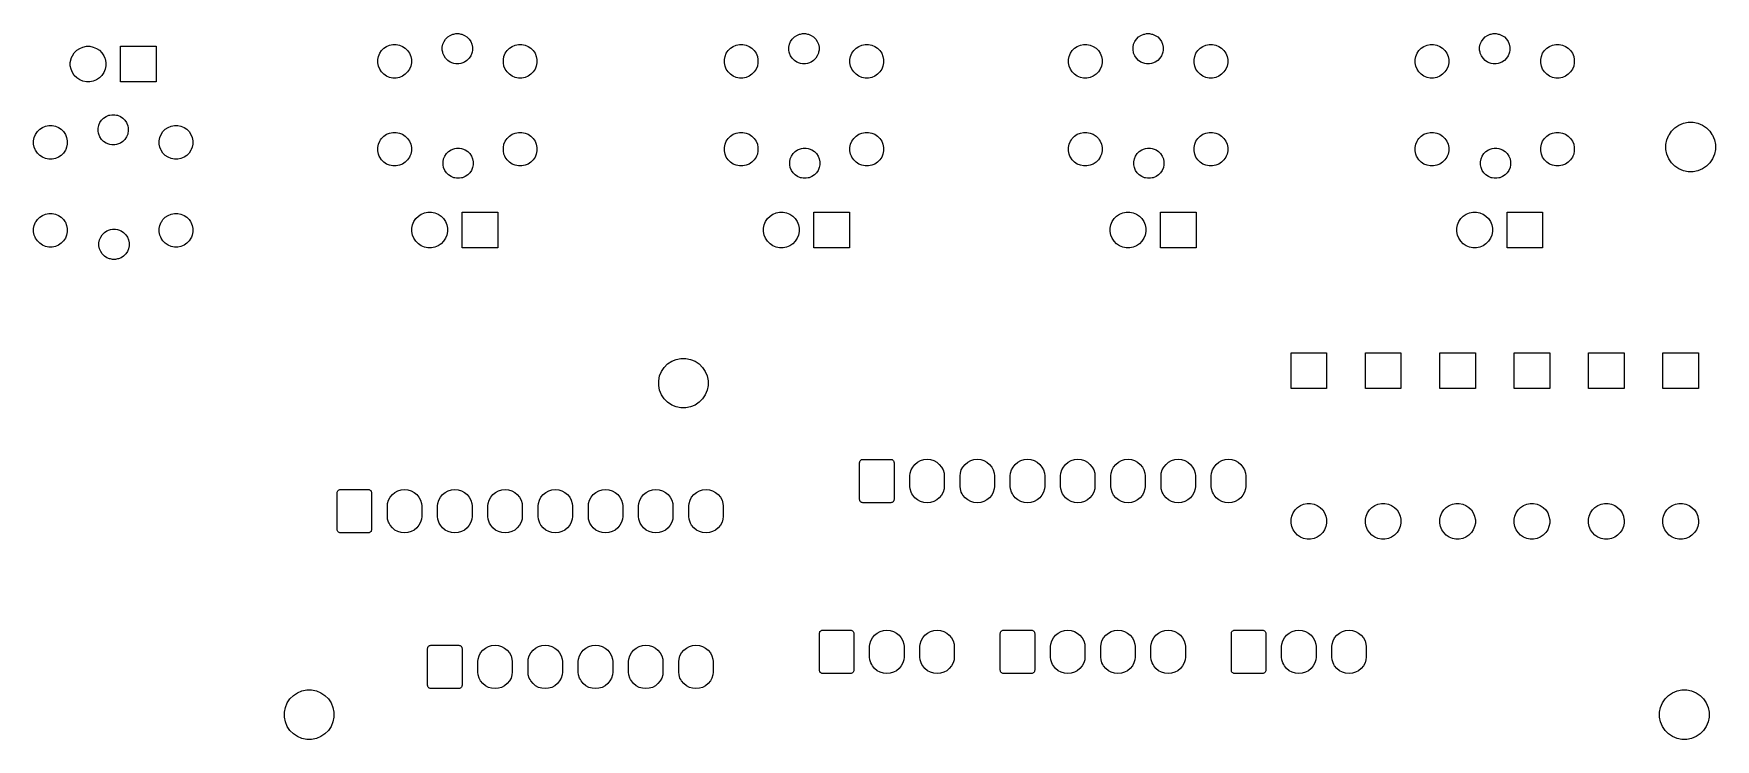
# Model space of a CAD drawing. Extents: x 108 to 193.1, y -121.2 to -85.5.
import ezdxf

# ---------------------------------------------------------------- set-up
doc = ezdxf.new("R2010")
doc.units = 0
doc.layers.add('BLACK', color=7, linetype='CONTINUOUS')

msp = doc.modelspace()

# ---------------------------------------------------------------- linework, layer by layer
at = {"layer": 'BLACK', "linetype": 'CONTINUOUS'}
for p, q in [((128.77, -85.8859), (128.853, -85.7611)), ((128.853, -85.7611), (128.959, -85.6549)), ((128.959, -85.6549), (129.084, -85.5715)), ((129.084, -85.5715), (129.223, -85.5141)), ((129.223, -85.5141), (129.272, -85.5043)), ((129.272, -85.5043), (129.37, -85.4848)), ((129.37, -85.4848), (129.52, -85.4848)), ((129.52, -85.4848), (129.618, -85.5043)), ((129.618, -85.5043), (129.667, -85.5141)), ((129.667, -85.5141), (129.806, -85.5715)), ((129.806, -85.5715), (129.931, -85.6549)), ((129.931, -85.6549), (130.037, -85.7611)), ((130.037, -85.7611), (130.12, -85.8859)), ((146.296, -85.8859), (146.379, -85.7611)), ((146.379, -85.7611), (146.485, -85.6549)), ((146.485, -85.6549), (146.61, -85.5715)), ((146.61, -85.5715), (146.749, -85.5141)), ((146.749, -85.5141), (146.798, -85.5043)), ((146.798, -85.5043), (146.896, -85.4848)), ((146.896, -85.4848), (147.046, -85.4848)), ((147.046, -85.4848), (147.144, -85.5043)), ((147.144, -85.5043), (147.193, -85.5141)), ((147.193, -85.5141), (147.332, -85.5715)), ((147.332, -85.5715), (147.457, -85.6549)), ((147.457, -85.6549), (147.563, -85.7611)), ((147.563, -85.7611), (147.646, -85.8859)), ((163.695, -85.8859), (163.778, -85.7611)), ((163.778, -85.7611), (163.884, -85.6549)), ((163.884, -85.6549), (164.009, -85.5715)), ((164.009, -85.5715), (164.148, -85.5141)), ((164.148, -85.5141), (164.197, -85.5043)), ((164.197, -85.5043), (164.295, -85.4848)), ((164.295, -85.4848), (164.445, -85.4848)), ((164.445, -85.4848), (164.543, -85.5043)), ((164.543, -85.5043), (164.592, -85.5141)), ((164.592, -85.5141), (164.731, -85.5715)), ((164.731, -85.5715), (164.856, -85.6549)), ((164.856, -85.6549), (164.962, -85.7611)), ((164.962, -85.7611), (165.045, -85.8859)), ((181.221, -85.8859), (181.304, -85.7611)), ((181.304, -85.7611), (181.41, -85.6549)), ((181.41, -85.6549), (181.535, -85.5715)), ((181.535, -85.5715), (181.674, -85.5141)), ((181.674, -85.5141), (181.723, -85.5043)), ((181.723, -85.5043), (181.821, -85.4848)), ((181.821, -85.4848), (181.971, -85.4848)), ((181.971, -85.4848), (182.069, -85.5043)), ((182.069, -85.5043), (182.118, -85.5141)), ((182.118, -85.5141), (182.257, -85.5715)), ((182.257, -85.5715), (182.382, -85.6549)), ((182.382, -85.6549), (182.488, -85.7611)), ((182.488, -85.7611), (182.571, -85.8859)), ((109.924, -86.7325), (109.978, -86.6005)), ((109.978, -86.6005), (110.077, -86.4531)), ((109.978, -86.6005), (109.978, -86.6005)), ((110.077, -86.4531), (110.202, -86.3277)), ((110.202, -86.3277), (110.35, -86.2292)), ((110.35, -86.2292), (110.513, -86.1614)), ((110.513, -86.1614), (110.687, -86.1268)), ((110.687, -86.1268), (110.865, -86.1268)), ((110.865, -86.1268), (111.039, -86.1614)), ((111.039, -86.1614), (111.202, -86.2292)), ((111.202, -86.2292), (111.35, -86.3277)), ((111.35, -86.3277), (111.475, -86.4531)), ((111.475, -86.4531), (111.574, -86.6005)), ((111.574, -86.6005), (111.574, -86.6005)), ((111.574, -86.6005), (111.628, -86.7325)), ((112.416, -87.9268), (112.416, -86.1268)), ((112.416, -86.1268), (114.216, -86.1268)), ((114.216, -86.1268), (114.216, -87.9268)), ((125.42, -86.7981), (125.453, -86.6339)), ((125.453, -86.6339), (125.517, -86.4792)), ((125.517, -86.4792), (125.61, -86.34)), ((125.517, -86.4792), (125.517, -86.4792)), ((125.61, -86.34), (125.728, -86.2216)), ((125.728, -86.2216), (125.867, -86.1285)), ((125.867, -86.1285), (126.022, -86.0645)), ((125.867, -86.1285), (125.867, -86.1285)), ((126.022, -86.0645), (126.186, -86.0318)), ((126.186, -86.0318), (126.354, -86.0318)), ((126.354, -86.0318), (126.518, -86.0645)), ((126.518, -86.0645), (126.673, -86.1285)), ((126.673, -86.1285), (126.673, -86.1285)), ((126.673, -86.1285), (126.812, -86.2216)), ((126.812, -86.2216), (126.93, -86.34)), ((126.93, -86.34), (127.023, -86.4792)), ((127.023, -86.4792), (127.023, -86.4792)), ((127.023, -86.4792), (127.087, -86.6339)), ((127.087, -86.6339), (127.12, -86.7981)), ((128.683, -86.1717), (128.712, -86.0245)), ((128.683, -86.3219), (128.683, -86.1717)), ((128.703, -86.42), (128.683, -86.3219)), ((128.712, -86.4691), (128.703, -86.42)), ((128.712, -86.0245), (128.77, -85.8859)), ((128.77, -86.6077), (128.712, -86.4691)), ((128.77, -85.8859), (128.77, -85.8859)), ((128.853, -86.7325), (128.77, -86.6077)), ((130.12, -86.6077), (130.037, -86.7325)), ((130.12, -85.8859), (130.12, -85.8859)), ((130.12, -85.8859), (130.178, -86.0245)), ((130.178, -86.4691), (130.12, -86.6077)), ((130.178, -86.0245), (130.207, -86.1717)), ((130.187, -86.42), (130.178, -86.4691)), ((130.207, -86.3219), (130.187, -86.42)), ((130.207, -86.1717), (130.207, -86.3219)), ((131.77, -86.7981), (131.803, -86.6339)), ((131.803, -86.6339), (131.867, -86.4792)), ((131.867, -86.4792), (131.96, -86.34)), ((131.867, -86.4792), (131.867, -86.4792)), ((131.96, -86.34), (132.078, -86.2216)), ((132.078, -86.2216), (132.217, -86.1285)), ((132.217, -86.1285), (132.372, -86.0645)), ((132.217, -86.1285), (132.217, -86.1285)), ((132.372, -86.0645), (132.536, -86.0318)), ((132.536, -86.0318), (132.704, -86.0318)), ((132.704, -86.0318), (132.868, -86.0645)), ((132.868, -86.0645), (133.023, -86.1285)), ((133.023, -86.1285), (133.023, -86.1285)), ((133.023, -86.1285), (133.162, -86.2216)), ((133.162, -86.2216), (133.28, -86.34)), ((133.28, -86.34), (133.373, -86.4792)), ((133.373, -86.4792), (133.373, -86.4792)), ((133.373, -86.4792), (133.437, -86.6339)), ((133.437, -86.6339), (133.47, -86.7981)), ((142.946, -86.7981), (142.979, -86.6339)), ((142.979, -86.6339), (143.043, -86.4792)), ((143.043, -86.4792), (143.136, -86.34)), ((143.043, -86.4792), (143.043, -86.4792)), ((143.136, -86.34), (143.254, -86.2216)), ((143.254, -86.2216), (143.393, -86.1285)), ((143.393, -86.1285), (143.548, -86.0645)), ((143.393, -86.1285), (143.393, -86.1285)), ((143.548, -86.0645), (143.712, -86.0318)), ((143.712, -86.0318), (143.88, -86.0318)), ((143.88, -86.0318), (144.044, -86.0645)), ((144.044, -86.0645), (144.199, -86.1285)), ((144.199, -86.1285), (144.199, -86.1285)), ((144.199, -86.1285), (144.338, -86.2216)), ((144.338, -86.2216), (144.456, -86.34)), ((144.456, -86.34), (144.549, -86.4792)), ((144.549, -86.4792), (144.549, -86.4792)), ((144.549, -86.4792), (144.613, -86.6339)), ((144.613, -86.6339), (144.646, -86.7981)), ((146.209, -86.1717), (146.238, -86.0245)), ((146.209, -86.3219), (146.209, -86.1717)), ((146.229, -86.42), (146.209, -86.3219)), ((146.238, -86.4691), (146.229, -86.42)), ((146.238, -86.0245), (146.296, -85.8859)), ((146.296, -86.6077), (146.238, -86.4691)), ((146.296, -85.8859), (146.296, -85.8859)), ((146.379, -86.7325), (146.296, -86.6077)), ((147.646, -86.6077), (147.563, -86.7325)), ((147.646, -85.8859), (147.646, -85.8859)), ((147.646, -85.8859), (147.704, -86.0245)), ((147.704, -86.4691), (147.646, -86.6077)), ((147.704, -86.0245), (147.733, -86.1717)), ((147.713, -86.42), (147.704, -86.4691)), ((147.733, -86.3219), (147.713, -86.42)), ((147.733, -86.1717), (147.733, -86.3219)), ((149.296, -86.7981), (149.329, -86.6339)), ((149.329, -86.6339), (149.393, -86.4792)), ((149.393, -86.4792), (149.486, -86.34)), ((149.393, -86.4792), (149.393, -86.4792)), ((149.486, -86.34), (149.604, -86.2216)), ((149.604, -86.2216), (149.743, -86.1285)), ((149.743, -86.1285), (149.898, -86.0645)), ((149.743, -86.1285), (149.743, -86.1285)), ((149.898, -86.0645), (150.062, -86.0318)), ((150.062, -86.0318), (150.23, -86.0318)), ((150.23, -86.0318), (150.394, -86.0645)), ((150.394, -86.0645), (150.549, -86.1285)), ((150.549, -86.1285), (150.549, -86.1285)), ((150.549, -86.1285), (150.688, -86.2216)), ((150.688, -86.2216), (150.806, -86.34)), ((150.806, -86.34), (150.899, -86.4792)), ((150.899, -86.4792), (150.899, -86.4792)), ((150.899, -86.4792), (150.963, -86.6339)), ((150.963, -86.6339), (150.996, -86.7981)), ((160.345, -86.7981), (160.378, -86.6339)), ((160.378, -86.6339), (160.442, -86.4792)), ((160.442, -86.4792), (160.535, -86.34)), ((160.442, -86.4792), (160.442, -86.4792)), ((160.535, -86.34), (160.653, -86.2216)), ((160.653, -86.2216), (160.792, -86.1285)), ((160.792, -86.1285), (160.947, -86.0645)), ((160.792, -86.1285), (160.792, -86.1285)), ((160.947, -86.0645), (161.111, -86.0318)), ((161.111, -86.0318), (161.279, -86.0318)), ((161.279, -86.0318), (161.443, -86.0645)), ((161.443, -86.0645), (161.598, -86.1285)), ((161.598, -86.1285), (161.598, -86.1285)), ((161.598, -86.1285), (161.737, -86.2216)), ((161.737, -86.2216), (161.855, -86.34)), ((161.855, -86.34), (161.948, -86.4792)), ((161.948, -86.4792), (161.948, -86.4792)), ((161.948, -86.4792), (162.012, -86.6339)), ((162.012, -86.6339), (162.045, -86.7981)), ((163.608, -86.1717), (163.637, -86.0245)), ((163.608, -86.3219), (163.608, -86.1717)), ((163.628, -86.42), (163.608, -86.3219)), ((163.637, -86.4691), (163.628, -86.42)), ((163.637, -86.0245), (163.695, -85.8859)), ((163.695, -86.6077), (163.637, -86.4691)), ((163.695, -85.8859), (163.695, -85.8859)), ((163.778, -86.7325), (163.695, -86.6077)), ((165.045, -86.6077), (164.962, -86.7325)), ((165.045, -85.8859), (165.045, -85.8859)), ((165.045, -85.8859), (165.103, -86.0245)), ((165.103, -86.4691), (165.045, -86.6077)), ((165.103, -86.0245), (165.132, -86.1717)), ((165.112, -86.42), (165.103, -86.4691)), ((165.132, -86.3219), (165.112, -86.42)), ((165.132, -86.1717), (165.132, -86.3219)), ((166.695, -86.7981), (166.728, -86.6339)), ((166.728, -86.6339), (166.792, -86.4792)), ((166.792, -86.4792), (166.885, -86.34)), ((166.792, -86.4792), (166.792, -86.4792)), ((166.885, -86.34), (167.003, -86.2216)), ((167.003, -86.2216), (167.142, -86.1285)), ((167.142, -86.1285), (167.297, -86.0645)), ((167.142, -86.1285), (167.142, -86.1285)), ((167.297, -86.0645), (167.461, -86.0318)), ((167.461, -86.0318), (167.629, -86.0318)), ((167.629, -86.0318), (167.793, -86.0645)), ((167.793, -86.0645), (167.948, -86.1285)), ((167.948, -86.1285), (167.948, -86.1285)), ((167.948, -86.1285), (168.087, -86.2216)), ((168.087, -86.2216), (168.205, -86.34)), ((168.205, -86.34), (168.298, -86.4792)), ((168.298, -86.4792), (168.298, -86.4792)), ((168.298, -86.4792), (168.362, -86.6339)), ((168.362, -86.6339), (168.395, -86.7981)), ((177.871, -86.7981), (177.904, -86.6339)), ((177.904, -86.6339), (177.968, -86.4792)), ((177.968, -86.4792), (178.061, -86.34)), ((177.968, -86.4792), (177.968, -86.4792)), ((178.061, -86.34), (178.179, -86.2216)), ((178.179, -86.2216), (178.318, -86.1285)), ((178.318, -86.1285), (178.473, -86.0645)), ((178.318, -86.1285), (178.318, -86.1285)), ((178.473, -86.0645), (178.637, -86.0318)), ((178.637, -86.0318), (178.805, -86.0318)), ((178.805, -86.0318), (178.969, -86.0645)), ((178.969, -86.0645), (179.124, -86.1285)), ((179.124, -86.1285), (179.124, -86.1285)), ((179.124, -86.1285), (179.263, -86.2216)), ((179.263, -86.2216), (179.381, -86.34)), ((179.381, -86.34), (179.474, -86.4792)), ((179.474, -86.4792), (179.474, -86.4792)), ((179.474, -86.4792), (179.538, -86.6339)), ((179.538, -86.6339), (179.571, -86.7981)), ((181.134, -86.1717), (181.163, -86.0245)), ((181.134, -86.3219), (181.134, -86.1717)), ((181.154, -86.42), (181.134, -86.3219)), ((181.163, -86.4691), (181.154, -86.42)), ((181.163, -86.0245), (181.221, -85.8859)), ((181.221, -86.6077), (181.163, -86.4691)), ((181.221, -85.8859), (181.221, -85.8859)), ((181.304, -86.7325), (181.221, -86.6077)), ((182.571, -86.6077), (182.488, -86.7325)), ((182.571, -85.8859), (182.571, -85.8859)), ((182.571, -85.8859), (182.629, -86.0245)), ((182.629, -86.4691), (182.571, -86.6077)), ((182.629, -86.0245), (182.658, -86.1717)), ((182.638, -86.42), (182.629, -86.4691)), ((182.658, -86.3219), (182.638, -86.42)), ((182.658, -86.1717), (182.658, -86.3219)), ((184.221, -86.7981), (184.254, -86.6339)), ((184.254, -86.6339), (184.318, -86.4792)), ((184.318, -86.4792), (184.411, -86.34)), ((184.318, -86.4792), (184.318, -86.4792)), ((184.411, -86.34), (184.529, -86.2216)), ((184.529, -86.2216), (184.668, -86.1285)), ((184.668, -86.1285), (184.823, -86.0645)), ((184.668, -86.1285), (184.668, -86.1285)), ((184.823, -86.0645), (184.987, -86.0318)), ((184.987, -86.0318), (185.155, -86.0318)), ((185.155, -86.0318), (185.319, -86.0645)), ((185.319, -86.0645), (185.474, -86.1285)), ((185.474, -86.1285), (185.474, -86.1285)), ((185.474, -86.1285), (185.613, -86.2216)), ((185.613, -86.2216), (185.731, -86.34)), ((185.731, -86.34), (185.824, -86.4792)), ((185.824, -86.4792), (185.824, -86.4792)), ((185.824, -86.4792), (185.888, -86.6339)), ((185.888, -86.6339), (185.921, -86.7981)), ((109.876, -86.9382), (109.911, -86.7643)), ((109.876, -87.1154), (109.876, -86.9382)), ((109.911, -87.2893), (109.876, -87.1154)), ((109.911, -86.7643), (109.924, -86.7325)), ((109.978, -87.4531), (109.911, -87.2893)), ((110.077, -87.6005), (109.978, -87.4531)), ((111.574, -87.4531), (111.475, -87.6005)), ((111.641, -87.2893), (111.574, -87.4531)), ((111.628, -86.7325), (111.641, -86.7643)), ((111.641, -86.7643), (111.676, -86.9382)), ((111.676, -87.1154), (111.641, -87.2893)), ((111.676, -86.9382), (111.676, -87.1154)), ((125.42, -86.9655), (125.42, -86.7981)), ((125.453, -87.1297), (125.42, -86.9655)), ((125.517, -87.2844), (125.453, -87.1297)), ((125.61, -87.4236), (125.517, -87.2844)), ((125.517, -87.2844), (125.517, -87.2844)), ((125.728, -87.542), (125.61, -87.4236)), ((125.867, -87.6351), (125.728, -87.542)), ((126.812, -87.542), (126.673, -87.6351)), ((126.93, -87.4236), (126.812, -87.542)), ((127.023, -87.2844), (126.93, -87.4236)), ((127.087, -87.1297), (127.023, -87.2844)), ((127.023, -87.2844), (127.023, -87.2844)), ((127.12, -86.9655), (127.087, -87.1297)), ((127.12, -86.7981), (127.12, -86.9655)), ((128.959, -86.8387), (128.853, -86.7325)), ((129.084, -86.9221), (128.959, -86.8387)), ((129.223, -86.9795), (129.084, -86.9221)), ((129.272, -86.9893), (129.223, -86.9795)), ((129.37, -87.0088), (129.272, -86.9893)), ((129.52, -87.0088), (129.37, -87.0088)), ((129.618, -86.9893), (129.52, -87.0088)), ((129.667, -86.9795), (129.618, -86.9893)), ((129.806, -86.9221), (129.667, -86.9795)), ((129.931, -86.8387), (129.806, -86.9221)), ((130.037, -86.7325), (129.931, -86.8387)), ((131.77, -86.9655), (131.77, -86.7981)), ((131.803, -87.1297), (131.77, -86.9655)), ((131.867, -87.2844), (131.803, -87.1297)), ((131.96, -87.4236), (131.867, -87.2844)), ((131.867, -87.2844), (131.867, -87.2844)), ((132.078, -87.542), (131.96, -87.4236)), ((132.217, -87.6351), (132.078, -87.542)), ((133.162, -87.542), (133.023, -87.6351)), ((133.28, -87.4236), (133.162, -87.542)), ((133.373, -87.2844), (133.28, -87.4236)), ((133.437, -87.1297), (133.373, -87.2844)), ((133.373, -87.2844), (133.373, -87.2844)), ((133.47, -86.9655), (133.437, -87.1297)), ((133.47, -86.7981), (133.47, -86.9655)), ((142.946, -86.9655), (142.946, -86.7981)), ((142.979, -87.1297), (142.946, -86.9655)), ((143.043, -87.2844), (142.979, -87.1297)), ((143.136, -87.4236), (143.043, -87.2844)), ((143.043, -87.2844), (143.043, -87.2844)), ((143.254, -87.542), (143.136, -87.4236)), ((143.393, -87.6351), (143.254, -87.542)), ((144.338, -87.542), (144.199, -87.6351)), ((144.456, -87.4236), (144.338, -87.542)), ((144.549, -87.2844), (144.456, -87.4236)), ((144.613, -87.1297), (144.549, -87.2844)), ((144.549, -87.2844), (144.549, -87.2844)), ((144.646, -86.9655), (144.613, -87.1297)), ((144.646, -86.7981), (144.646, -86.9655)), ((146.485, -86.8387), (146.379, -86.7325)), ((146.61, -86.9221), (146.485, -86.8387)), ((146.749, -86.9795), (146.61, -86.9221)), ((146.798, -86.9893), (146.749, -86.9795)), ((146.896, -87.0088), (146.798, -86.9893)), ((147.046, -87.0088), (146.896, -87.0088)), ((147.144, -86.9893), (147.046, -87.0088)), ((147.193, -86.9795), (147.144, -86.9893)), ((147.332, -86.9221), (147.193, -86.9795)), ((147.457, -86.8387), (147.332, -86.9221)), ((147.563, -86.7325), (147.457, -86.8387)), ((149.296, -86.9655), (149.296, -86.7981)), ((149.329, -87.1297), (149.296, -86.9655)), ((149.393, -87.2844), (149.329, -87.1297)), ((149.486, -87.4236), (149.393, -87.2844)), ((149.393, -87.2844), (149.393, -87.2844)), ((149.604, -87.542), (149.486, -87.4236)), ((149.743, -87.6351), (149.604, -87.542)), ((150.688, -87.542), (150.549, -87.6351)), ((150.806, -87.4236), (150.688, -87.542)), ((150.899, -87.2844), (150.806, -87.4236)), ((150.963, -87.1297), (150.899, -87.2844)), ((150.899, -87.2844), (150.899, -87.2844)), ((150.996, -86.9655), (150.963, -87.1297)), ((150.996, -86.7981), (150.996, -86.9655)), ((160.345, -86.9655), (160.345, -86.7981)), ((160.378, -87.1297), (160.345, -86.9655)), ((160.442, -87.2844), (160.378, -87.1297)), ((160.535, -87.4236), (160.442, -87.2844)), ((160.442, -87.2844), (160.442, -87.2844)), ((160.653, -87.542), (160.535, -87.4236)), ((160.792, -87.6351), (160.653, -87.542)), ((161.737, -87.542), (161.598, -87.6351)), ((161.855, -87.4236), (161.737, -87.542)), ((161.948, -87.2844), (161.855, -87.4236)), ((162.012, -87.1297), (161.948, -87.2844)), ((161.948, -87.2844), (161.948, -87.2844)), ((162.045, -86.9655), (162.012, -87.1297)), ((162.045, -86.7981), (162.045, -86.9655)), ((163.884, -86.8387), (163.778, -86.7325)), ((164.009, -86.9221), (163.884, -86.8387)), ((164.148, -86.9795), (164.009, -86.9221)), ((164.197, -86.9893), (164.148, -86.9795)), ((164.295, -87.0088), (164.197, -86.9893)), ((164.445, -87.0088), (164.295, -87.0088)), ((164.543, -86.9893), (164.445, -87.0088)), ((164.592, -86.9795), (164.543, -86.9893)), ((164.731, -86.9221), (164.592, -86.9795)), ((164.856, -86.8387), (164.731, -86.9221)), ((164.962, -86.7325), (164.856, -86.8387)), ((166.695, -86.9655), (166.695, -86.7981)), ((166.728, -87.1297), (166.695, -86.9655)), ((166.792, -87.2844), (166.728, -87.1297)), ((166.885, -87.4236), (166.792, -87.2844)), ((166.792, -87.2844), (166.792, -87.2844)), ((167.003, -87.542), (166.885, -87.4236)), ((167.142, -87.6351), (167.003, -87.542)), ((168.087, -87.542), (167.948, -87.6351)), ((168.205, -87.4236), (168.087, -87.542)), ((168.298, -87.2844), (168.205, -87.4236)), ((168.362, -87.1297), (168.298, -87.2844)), ((168.298, -87.2844), (168.298, -87.2844)), ((168.395, -86.9655), (168.362, -87.1297)), ((168.395, -86.7981), (168.395, -86.9655)), ((177.871, -86.9655), (177.871, -86.7981)), ((177.904, -87.1297), (177.871, -86.9655)), ((177.968, -87.2844), (177.904, -87.1297)), ((178.061, -87.4236), (177.968, -87.2844)), ((177.968, -87.2844), (177.968, -87.2844)), ((178.179, -87.542), (178.061, -87.4236)), ((178.318, -87.6351), (178.179, -87.542)), ((179.263, -87.542), (179.124, -87.6351)), ((179.381, -87.4236), (179.263, -87.542)), ((179.474, -87.2844), (179.381, -87.4236)), ((179.538, -87.1297), (179.474, -87.2844)), ((179.474, -87.2844), (179.474, -87.2844)), ((179.571, -86.9655), (179.538, -87.1297)), ((179.571, -86.7981), (179.571, -86.9655)), ((181.41, -86.8387), (181.304, -86.7325)), ((181.535, -86.9221), (181.41, -86.8387)), ((181.674, -86.9795), (181.535, -86.9221)), ((181.723, -86.9893), (181.674, -86.9795)), ((181.821, -87.0088), (181.723, -86.9893)), ((181.971, -87.0088), (181.821, -87.0088)), ((182.069, -86.9893), (181.971, -87.0088)), ((182.118, -86.9795), (182.069, -86.9893)), ((182.257, -86.9221), (182.118, -86.9795)), ((182.382, -86.8387), (182.257, -86.9221)), ((182.488, -86.7325), (182.382, -86.8387)), ((184.221, -86.9655), (184.221, -86.7981)), ((184.254, -87.1297), (184.221, -86.9655)), ((184.318, -87.2844), (184.254, -87.1297)), ((184.411, -87.4236), (184.318, -87.2844)), ((184.318, -87.2844), (184.318, -87.2844)), ((184.529, -87.542), (184.411, -87.4236)), ((184.668, -87.6351), (184.529, -87.542)), ((185.613, -87.542), (185.474, -87.6351)), ((185.731, -87.4236), (185.613, -87.542)), ((185.824, -87.2844), (185.731, -87.4236)), ((185.888, -87.1297), (185.824, -87.2844)), ((185.824, -87.2844), (185.824, -87.2844)), ((185.921, -86.9655), (185.888, -87.1297)), ((185.921, -86.7981), (185.921, -86.9655)), ((110.202, -87.7259), (110.077, -87.6005)), ((110.35, -87.8244), (110.202, -87.7259)), ((110.513, -87.8922), (110.35, -87.8244)), ((110.35, -87.8244), (110.35, -87.8244)), ((110.35, -87.8244), (110.35, -87.8244)), ((110.687, -87.9268), (110.513, -87.8922)), ((110.865, -87.9268), (110.687, -87.9268)), ((111.039, -87.8922), (110.865, -87.9268)), ((111.202, -87.8244), (111.039, -87.8922)), ((111.35, -87.7259), (111.202, -87.8244)), ((111.202, -87.8244), (111.202, -87.8244)), ((111.202, -87.8244), (111.202, -87.8244)), ((111.475, -87.6005), (111.35, -87.7259)), ((114.216, -87.9268), (112.416, -87.9268)), ((126.022, -87.6991), (125.867, -87.6351)), ((125.867, -87.6351), (125.867, -87.6351)), ((125.867, -87.6351), (125.867, -87.6351)), ((126.186, -87.7318), (126.022, -87.6991)), ((126.354, -87.7318), (126.186, -87.7318)), ((126.518, -87.6991), (126.354, -87.7318)), ((126.673, -87.6351), (126.518, -87.6991)), ((126.673, -87.6351), (126.673, -87.6351)), ((126.673, -87.6351), (126.673, -87.6351)), ((132.372, -87.6991), (132.217, -87.6351)), ((132.217, -87.6351), (132.217, -87.6351)), ((132.217, -87.6351), (132.217, -87.6351)), ((132.536, -87.7318), (132.372, -87.6991)), ((132.704, -87.7318), (132.536, -87.7318)), ((132.868, -87.6991), (132.704, -87.7318)), ((133.023, -87.6351), (132.868, -87.6991)), ((133.023, -87.6351), (133.023, -87.6351)), ((133.023, -87.6351), (133.023, -87.6351)), ((143.548, -87.6991), (143.393, -87.6351)), ((143.393, -87.6351), (143.393, -87.6351)), ((143.393, -87.6351), (143.393, -87.6351)), ((143.712, -87.7318), (143.548, -87.6991)), ((143.88, -87.7318), (143.712, -87.7318)), ((144.044, -87.6991), (143.88, -87.7318)), ((144.199, -87.6351), (144.044, -87.6991)), ((144.199, -87.6351), (144.199, -87.6351)), ((144.199, -87.6351), (144.199, -87.6351)), ((149.898, -87.6991), (149.743, -87.6351)), ((149.743, -87.6351), (149.743, -87.6351)), ((149.743, -87.6351), (149.743, -87.6351)), ((150.062, -87.7318), (149.898, -87.6991)), ((150.23, -87.7318), (150.062, -87.7318)), ((150.394, -87.6991), (150.23, -87.7318)), ((150.549, -87.6351), (150.394, -87.6991)), ((150.549, -87.6351), (150.549, -87.6351)), ((150.549, -87.6351), (150.549, -87.6351)), ((160.947, -87.6991), (160.792, -87.6351)), ((160.792, -87.6351), (160.792, -87.6351)), ((160.792, -87.6351), (160.792, -87.6351)), ((161.111, -87.7318), (160.947, -87.6991)), ((161.279, -87.7318), (161.111, -87.7318)), ((161.443, -87.6991), (161.279, -87.7318)), ((161.598, -87.6351), (161.443, -87.6991)), ((161.598, -87.6351), (161.598, -87.6351)), ((161.598, -87.6351), (161.598, -87.6351)), ((167.297, -87.6991), (167.142, -87.6351)), ((167.142, -87.6351), (167.142, -87.6351)), ((167.142, -87.6351), (167.142, -87.6351)), ((167.461, -87.7318), (167.297, -87.6991)), ((167.629, -87.7318), (167.461, -87.7318)), ((167.793, -87.6991), (167.629, -87.7318)), ((167.948, -87.6351), (167.793, -87.6991)), ((167.948, -87.6351), (167.948, -87.6351)), ((167.948, -87.6351), (167.948, -87.6351)), ((178.473, -87.6991), (178.318, -87.6351)), ((178.318, -87.6351), (178.318, -87.6351)), ((178.318, -87.6351), (178.318, -87.6351)), ((178.637, -87.7318), (178.473, -87.6991)), ((178.805, -87.7318), (178.637, -87.7318)), ((178.969, -87.6991), (178.805, -87.7318)), ((179.124, -87.6351), (178.969, -87.6991)), ((179.124, -87.6351), (179.124, -87.6351)), ((179.124, -87.6351), (179.124, -87.6351)), ((184.823, -87.6991), (184.668, -87.6351)), ((184.668, -87.6351), (184.668, -87.6351)), ((184.668, -87.6351), (184.668, -87.6351)), ((184.987, -87.7318), (184.823, -87.6991)), ((185.155, -87.7318), (184.987, -87.7318)), ((185.319, -87.6991), (185.155, -87.7318)), ((185.474, -87.6351), (185.319, -87.6991)), ((185.474, -87.6351), (185.474, -87.6351)), ((185.474, -87.6351), (185.474, -87.6351)), ((108.623, -90.1645), (108.787, -90.1318)), ((108.787, -90.1318), (108.955, -90.1318)), ((108.955, -90.1318), (109.119, -90.1645)), ((111.284, -90.2717), (111.313, -90.1245)), ((111.313, -90.1245), (111.319, -90.1101)), ((111.319, -90.1101), (111.371, -89.9859)), ((111.371, -89.9859), (111.454, -89.8611)), ((111.454, -89.8611), (111.56, -89.7549)), ((111.56, -89.7549), (111.685, -89.6715)), ((111.685, -89.6715), (111.824, -89.6141)), ((111.824, -89.6141), (111.873, -89.6043)), ((111.873, -89.6043), (111.971, -89.5848)), ((111.971, -89.5848), (112.121, -89.5848)), ((112.121, -89.5848), (112.219, -89.6043)), ((112.219, -89.6043), (112.268, -89.6141)), ((112.268, -89.6141), (112.407, -89.6715)), ((112.407, -89.6715), (112.532, -89.7549)), ((112.532, -89.7549), (112.638, -89.8611)), ((112.638, -89.8611), (112.721, -89.9859)), ((112.721, -89.9859), (112.773, -90.1101)), ((112.773, -90.1101), (112.779, -90.1245)), ((112.779, -90.1245), (112.808, -90.2717)), ((114.973, -90.1645), (115.137, -90.1318)), ((115.137, -90.1318), (115.305, -90.1318)), ((115.305, -90.1318), (115.469, -90.1645)), ((191.005, -90.2469), (191.21, -90.1101)), ((191.21, -90.1101), (191.437, -90.0158)), ((191.21, -90.1101), (191.21, -90.1101)), ((191.437, -90.0158), (191.679, -89.9678)), ((191.679, -89.9678), (191.925, -89.9678)), ((191.925, -89.9678), (192.167, -90.0158)), ((192.167, -90.0158), (192.394, -90.1101)), ((192.394, -90.1101), (192.394, -90.1101)), ((192.394, -90.1101), (192.599, -90.2469)), ((108.021, -90.8981), (108.054, -90.7339)), ((108.021, -91.0655), (108.021, -90.8981)), ((108.054, -90.7339), (108.118, -90.5792)), ((108.118, -90.5792), (108.211, -90.44)), ((108.118, -90.5792), (108.118, -90.5792)), ((108.211, -90.44), (108.329, -90.3216)), ((108.329, -90.3216), (108.468, -90.2285)), ((108.468, -90.2285), (108.623, -90.1645)), ((108.468, -90.2285), (108.468, -90.2285)), ((109.119, -90.1645), (109.274, -90.2285)), ((109.274, -90.2285), (109.274, -90.2285)), ((109.274, -90.2285), (109.413, -90.3216)), ((109.413, -90.3216), (109.531, -90.44)), ((109.531, -90.44), (109.624, -90.5792)), ((109.624, -90.5792), (109.624, -90.5792)), ((109.624, -90.5792), (109.688, -90.7339)), ((109.688, -90.7339), (109.721, -90.8981)), ((109.721, -90.8981), (109.721, -91.0655)), ((111.284, -90.4219), (111.284, -90.2717)), ((111.304, -90.52), (111.284, -90.4219)), ((111.313, -90.5691), (111.304, -90.52)), ((111.371, -90.7077), (111.313, -90.5691)), ((111.454, -90.8325), (111.371, -90.7077)), ((111.56, -90.9387), (111.454, -90.8325)), ((111.685, -91.0221), (111.56, -90.9387)), ((112.532, -90.9387), (112.407, -91.0221)), ((112.638, -90.8325), (112.532, -90.9387)), ((112.721, -90.7077), (112.638, -90.8325)), ((112.779, -90.5691), (112.721, -90.7077)), ((112.788, -90.52), (112.779, -90.5691)), ((112.808, -90.4219), (112.788, -90.52)), ((112.808, -90.2717), (112.808, -90.4219)), ((114.371, -90.8981), (114.404, -90.7339)), ((114.371, -91.0655), (114.371, -90.8981)), ((114.404, -90.7339), (114.468, -90.5792)), ((114.468, -90.5792), (114.561, -90.44)), ((114.468, -90.5792), (114.468, -90.5792)), ((114.561, -90.44), (114.679, -90.3216)), ((114.679, -90.3216), (114.818, -90.2285)), ((114.818, -90.2285), (114.973, -90.1645)), ((114.818, -90.2285), (114.818, -90.2285)), ((115.469, -90.1645), (115.624, -90.2285)), ((115.624, -90.2285), (115.624, -90.2285)), ((115.624, -90.2285), (115.763, -90.3216)), ((115.763, -90.3216), (115.881, -90.44)), ((115.881, -90.44), (115.974, -90.5792)), ((115.974, -90.5792), (115.974, -90.5792)), ((115.974, -90.5792), (116.038, -90.7339)), ((116.038, -90.7339), (116.071, -90.8981)), ((116.071, -90.8981), (116.071, -91.0655)), ((125.453, -91.0789), (125.517, -90.9242)), ((125.517, -90.9242), (125.564, -90.8532)), ((125.564, -90.8532), (125.61, -90.785)), ((125.61, -90.785), (125.728, -90.6666)), ((125.728, -90.6666), (125.867, -90.5735)), ((125.867, -90.5735), (126.022, -90.5095)), ((125.867, -90.5735), (125.867, -90.5735)), ((126.022, -90.5095), (126.186, -90.4768)), ((126.186, -90.4768), (126.354, -90.4768)), ((126.354, -90.4768), (126.518, -90.5095)), ((126.518, -90.5095), (126.673, -90.5735)), ((126.673, -90.5735), (126.673, -90.5735)), ((126.673, -90.5735), (126.812, -90.6666)), ((126.812, -90.6666), (126.93, -90.785)), ((126.93, -90.785), (126.976, -90.8532)), ((126.976, -90.8532), (127.023, -90.9242)), ((127.023, -90.9242), (127.087, -91.0789)), ((131.803, -91.0789), (131.867, -90.9242)), ((131.867, -90.9242), (131.914, -90.8532)), ((131.914, -90.8532), (131.96, -90.785)), ((131.96, -90.785), (132.078, -90.6666)), ((132.078, -90.6666), (132.217, -90.5735)), ((132.217, -90.5735), (132.372, -90.5095)), ((132.217, -90.5735), (132.217, -90.5735)), ((132.372, -90.5095), (132.536, -90.4768)), ((132.536, -90.4768), (132.704, -90.4768)), ((132.704, -90.4768), (132.868, -90.5095)), ((132.868, -90.5095), (133.023, -90.5735)), ((133.023, -90.5735), (133.023, -90.5735)), ((133.023, -90.5735), (133.162, -90.6666)), ((133.162, -90.6666), (133.28, -90.785)), ((133.28, -90.785), (133.326, -90.8532)), ((133.326, -90.8532), (133.373, -90.9242)), ((133.373, -90.9242), (133.437, -91.0789)), ((142.979, -91.0789), (143.043, -90.9242)), ((143.043, -90.9242), (143.09, -90.8532)), ((143.09, -90.8532), (143.136, -90.785)), ((143.136, -90.785), (143.254, -90.6666)), ((143.254, -90.6666), (143.393, -90.5735)), ((143.393, -90.5735), (143.548, -90.5095)), ((143.393, -90.5735), (143.393, -90.5735)), ((143.548, -90.5095), (143.712, -90.4768)), ((143.712, -90.4768), (143.88, -90.4768)), ((143.88, -90.4768), (144.044, -90.5095)), ((144.044, -90.5095), (144.199, -90.5735)), ((144.199, -90.5735), (144.199, -90.5735)), ((144.199, -90.5735), (144.338, -90.6666)), ((144.338, -90.6666), (144.456, -90.785)), ((144.456, -90.785), (144.502, -90.8532)), ((144.502, -90.8532), (144.549, -90.9242)), ((144.549, -90.9242), (144.613, -91.0789)), ((149.329, -91.0789), (149.393, -90.9242)), ((149.393, -90.9242), (149.44, -90.8532)), ((149.44, -90.8532), (149.486, -90.785)), ((149.486, -90.785), (149.604, -90.6666)), ((149.604, -90.6666), (149.743, -90.5735)), ((149.743, -90.5735), (149.898, -90.5095)), ((149.743, -90.5735), (149.743, -90.5735)), ((149.898, -90.5095), (150.062, -90.4768)), ((150.062, -90.4768), (150.23, -90.4768)), ((150.23, -90.4768), (150.394, -90.5095)), ((150.394, -90.5095), (150.549, -90.5735)), ((150.549, -90.5735), (150.549, -90.5735)), ((150.549, -90.5735), (150.688, -90.6666)), ((150.688, -90.6666), (150.806, -90.785)), ((150.806, -90.785), (150.852, -90.8532)), ((150.852, -90.8532), (150.899, -90.9242)), ((150.899, -90.9242), (150.963, -91.0789)), ((160.378, -91.0789), (160.442, -90.9242)), ((160.442, -90.9242), (160.489, -90.8532)), ((160.489, -90.8532), (160.535, -90.785)), ((160.535, -90.785), (160.653, -90.6666)), ((160.653, -90.6666), (160.792, -90.5735)), ((160.792, -90.5735), (160.947, -90.5095)), ((160.792, -90.5735), (160.792, -90.5735)), ((160.947, -90.5095), (161.111, -90.4768)), ((161.111, -90.4768), (161.279, -90.4768)), ((161.279, -90.4768), (161.443, -90.5095)), ((161.443, -90.5095), (161.598, -90.5735)), ((161.598, -90.5735), (161.598, -90.5735)), ((161.598, -90.5735), (161.737, -90.6666)), ((161.737, -90.6666), (161.855, -90.785)), ((161.855, -90.785), (161.901, -90.8532)), ((161.901, -90.8532), (161.948, -90.9242)), ((161.948, -90.9242), (162.012, -91.0789)), ((166.728, -91.0789), (166.792, -90.9242)), ((166.792, -90.9242), (166.839, -90.8532)), ((166.839, -90.8532), (166.885, -90.785)), ((166.885, -90.785), (167.003, -90.6666)), ((167.003, -90.6666), (167.142, -90.5735)), ((167.142, -90.5735), (167.297, -90.5095)), ((167.142, -90.5735), (167.142, -90.5735)), ((167.297, -90.5095), (167.461, -90.4768)), ((167.461, -90.4768), (167.629, -90.4768)), ((167.629, -90.4768), (167.793, -90.5095)), ((167.793, -90.5095), (167.948, -90.5735)), ((167.948, -90.5735), (167.948, -90.5735)), ((167.948, -90.5735), (168.087, -90.6666)), ((168.087, -90.6666), (168.205, -90.785)), ((168.205, -90.785), (168.251, -90.8532)), ((168.251, -90.8532), (168.298, -90.9242)), ((168.298, -90.9242), (168.362, -91.0789)), ((177.904, -91.0789), (177.968, -90.9242)), ((177.968, -90.9242), (178.015, -90.8532)), ((178.015, -90.8532), (178.061, -90.785)), ((178.061, -90.785), (178.179, -90.6666)), ((178.179, -90.6666), (178.318, -90.5735)), ((178.318, -90.5735), (178.473, -90.5095)), ((178.318, -90.5735), (178.318, -90.5735)), ((178.473, -90.5095), (178.637, -90.4768)), ((178.637, -90.4768), (178.805, -90.4768)), ((178.805, -90.4768), (178.969, -90.5095)), ((178.969, -90.5095), (179.124, -90.5735)), ((179.124, -90.5735), (179.124, -90.5735)), ((179.124, -90.5735), (179.263, -90.6666)), ((179.263, -90.6666), (179.381, -90.785)), ((179.381, -90.785), (179.427, -90.8532)), ((179.427, -90.8532), (179.474, -90.9242)), ((179.474, -90.9242), (179.538, -91.0789)), ((184.254, -91.0789), (184.318, -90.9242)), ((184.318, -90.9242), (184.365, -90.8532)), ((184.365, -90.8532), (184.411, -90.785)), ((184.411, -90.785), (184.529, -90.6666)), ((184.529, -90.6666), (184.668, -90.5735)), ((184.668, -90.5735), (184.823, -90.5095)), ((184.668, -90.5735), (184.668, -90.5735)), ((184.823, -90.5095), (184.987, -90.4768)), ((184.987, -90.4768), (185.155, -90.4768)), ((185.155, -90.4768), (185.319, -90.5095)), ((185.319, -90.5095), (185.474, -90.5735)), ((185.474, -90.5735), (185.474, -90.5735)), ((185.474, -90.5735), (185.613, -90.6666)), ((185.613, -90.6666), (185.731, -90.785)), ((185.731, -90.785), (185.777, -90.8532)), ((185.777, -90.8532), (185.824, -90.9242)), ((185.824, -90.9242), (185.888, -91.0789)), ((190.552, -91.0947), (190.6, -90.8532)), ((190.6, -90.8532), (190.694, -90.6257)), ((190.694, -90.6257), (190.725, -90.5792)), ((190.725, -90.5792), (190.831, -90.421)), ((190.831, -90.421), (191.005, -90.2469)), ((192.599, -90.2469), (192.773, -90.421)), ((192.773, -90.421), (192.879, -90.5792)), ((192.879, -90.5792), (192.91, -90.6257)), ((192.91, -90.6257), (193.004, -90.8532)), ((193.004, -90.8532), (193.052, -91.0947)), ((108.054, -91.2297), (108.021, -91.0655)), ((108.1, -91.3409), (108.054, -91.2297)), ((108.118, -91.3844), (108.1, -91.3409)), ((108.211, -91.5236), (108.118, -91.3844)), ((108.329, -91.642), (108.211, -91.5236)), ((108.468, -91.7351), (108.329, -91.642)), ((108.623, -91.7991), (108.468, -91.7351)), ((108.468, -91.7351), (108.468, -91.7351)), ((108.468, -91.7351), (108.468, -91.7351)), ((108.787, -91.8318), (108.623, -91.7991)), ((108.955, -91.8318), (108.787, -91.8318)), ((109.119, -91.7991), (108.955, -91.8318)), ((109.274, -91.7351), (109.119, -91.7991)), ((109.413, -91.642), (109.274, -91.7351)), ((109.274, -91.7351), (109.274, -91.7351)), ((109.274, -91.7351), (109.274, -91.7351)), ((109.531, -91.5236), (109.413, -91.642)), ((109.624, -91.3844), (109.531, -91.5236)), ((109.642, -91.3409), (109.624, -91.3844)), ((109.688, -91.2297), (109.642, -91.3409)), ((109.721, -91.0655), (109.688, -91.2297)), ((111.824, -91.0795), (111.685, -91.0221)), ((111.873, -91.0893), (111.824, -91.0795)), ((111.971, -91.1088), (111.873, -91.0893)), ((112.121, -91.1088), (111.971, -91.1088)), ((112.219, -91.0893), (112.121, -91.1088)), ((112.268, -91.0795), (112.219, -91.0893)), ((112.407, -91.0221), (112.268, -91.0795)), ((114.404, -91.2297), (114.371, -91.0655)), ((114.45, -91.3409), (114.404, -91.2297)), ((114.468, -91.3844), (114.45, -91.3409)), ((114.561, -91.5236), (114.468, -91.3844)), ((114.679, -91.642), (114.561, -91.5236)), ((114.818, -91.7351), (114.679, -91.642)), ((114.973, -91.7991), (114.818, -91.7351)), ((114.818, -91.7351), (114.818, -91.7351)), ((114.818, -91.7351), (114.818, -91.7351)), ((115.137, -91.8318), (114.973, -91.7991)), ((115.305, -91.8318), (115.137, -91.8318)), ((115.469, -91.7991), (115.305, -91.8318)), ((115.624, -91.7351), (115.469, -91.7991)), ((115.763, -91.642), (115.624, -91.7351)), ((115.624, -91.7351), (115.624, -91.7351)), ((115.624, -91.7351), (115.624, -91.7351)), ((115.881, -91.5236), (115.763, -91.642)), ((115.974, -91.3844), (115.881, -91.5236)), ((115.992, -91.3409), (115.974, -91.3844)), ((116.038, -91.2297), (115.992, -91.3409)), ((116.071, -91.0655), (116.038, -91.2297)), ((125.42, -91.2431), (125.453, -91.0789)), ((125.42, -91.4105), (125.42, -91.2431)), ((125.453, -91.5747), (125.42, -91.4105)), ((125.495, -91.6769), (125.453, -91.5747)), ((125.517, -91.7294), (125.495, -91.6769)), ((125.61, -91.8686), (125.517, -91.7294)), ((127.023, -91.7294), (126.93, -91.8686)), ((127.045, -91.6769), (127.023, -91.7294)), ((127.087, -91.5747), (127.045, -91.6769)), ((127.087, -91.0789), (127.12, -91.2431)), ((127.12, -91.4105), (127.087, -91.5747)), ((127.12, -91.2431), (127.12, -91.4105)), ((128.723, -91.9627), (128.752, -91.8155)), ((128.752, -91.8155), (128.81, -91.6769)), ((128.81, -91.6769), (128.893, -91.5521)), ((128.893, -91.5521), (128.999, -91.4459)), ((128.999, -91.4459), (129.124, -91.3625)), ((129.124, -91.3625), (129.263, -91.3051)), ((129.263, -91.3051), (129.312, -91.2953)), ((129.312, -91.2953), (129.41, -91.2758)), ((129.41, -91.2758), (129.56, -91.2758)), ((129.56, -91.2758), (129.658, -91.2953)), ((129.658, -91.2953), (129.707, -91.3051)), ((129.707, -91.3051), (129.846, -91.3625)), ((129.846, -91.3625), (129.971, -91.4459)), ((129.971, -91.4459), (130.077, -91.5521)), ((130.077, -91.5521), (130.16, -91.6769)), ((130.16, -91.6769), (130.218, -91.8155)), ((130.218, -91.8155), (130.247, -91.9627)), ((131.77, -91.2431), (131.803, -91.0789)), ((131.77, -91.4105), (131.77, -91.2431)), ((131.803, -91.5747), (131.77, -91.4105)), ((131.845, -91.6769), (131.803, -91.5747)), ((131.867, -91.7294), (131.845, -91.6769)), ((131.96, -91.8686), (131.867, -91.7294)), ((133.373, -91.7294), (133.28, -91.8686)), ((133.395, -91.6769), (133.373, -91.7294)), ((133.437, -91.5747), (133.395, -91.6769)), ((133.437, -91.0789), (133.47, -91.2431)), ((133.47, -91.4105), (133.437, -91.5747)), ((133.47, -91.2431), (133.47, -91.4105)), ((142.946, -91.2431), (142.979, -91.0789)), ((142.946, -91.4105), (142.946, -91.2431)), ((142.979, -91.5747), (142.946, -91.4105)), ((143.021, -91.6769), (142.979, -91.5747)), ((143.043, -91.7294), (143.021, -91.6769)), ((143.136, -91.8686), (143.043, -91.7294)), ((144.549, -91.7294), (144.456, -91.8686)), ((144.571, -91.6769), (144.549, -91.7294)), ((144.613, -91.5747), (144.571, -91.6769)), ((144.613, -91.0789), (144.646, -91.2431)), ((144.646, -91.4105), (144.613, -91.5747)), ((144.646, -91.2431), (144.646, -91.4105)), ((146.249, -91.9627), (146.278, -91.8155)), ((146.278, -91.8155), (146.336, -91.6769)), ((146.336, -91.6769), (146.419, -91.5521)), ((146.419, -91.5521), (146.525, -91.4459)), ((146.525, -91.4459), (146.65, -91.3625)), ((146.65, -91.3625), (146.789, -91.3051)), ((146.789, -91.3051), (146.838, -91.2953)), ((146.838, -91.2953), (146.936, -91.2758)), ((146.936, -91.2758), (147.086, -91.2758)), ((147.086, -91.2758), (147.184, -91.2953)), ((147.184, -91.2953), (147.233, -91.3051)), ((147.233, -91.3051), (147.372, -91.3625)), ((147.372, -91.3625), (147.497, -91.4459)), ((147.497, -91.4459), (147.603, -91.5521)), ((147.603, -91.5521), (147.686, -91.6769)), ((147.686, -91.6769), (147.744, -91.8155)), ((147.744, -91.8155), (147.773, -91.9627)), ((149.296, -91.2431), (149.329, -91.0789)), ((149.296, -91.4105), (149.296, -91.2431)), ((149.329, -91.5747), (149.296, -91.4105)), ((149.371, -91.6769), (149.329, -91.5747)), ((149.393, -91.7294), (149.371, -91.6769)), ((149.486, -91.8686), (149.393, -91.7294)), ((150.899, -91.7294), (150.806, -91.8686)), ((150.921, -91.6769), (150.899, -91.7294)), ((150.963, -91.5747), (150.921, -91.6769)), ((150.963, -91.0789), (150.996, -91.2431)), ((150.996, -91.4105), (150.963, -91.5747)), ((150.996, -91.2431), (150.996, -91.4105)), ((160.345, -91.2431), (160.378, -91.0789)), ((160.345, -91.4105), (160.345, -91.2431)), ((160.378, -91.5747), (160.345, -91.4105)), ((160.42, -91.6769), (160.378, -91.5747)), ((160.442, -91.7294), (160.42, -91.6769)), ((160.535, -91.8686), (160.442, -91.7294)), ((161.948, -91.7294), (161.855, -91.8686)), ((161.97, -91.6769), (161.948, -91.7294)), ((162.012, -91.5747), (161.97, -91.6769)), ((162.012, -91.0789), (162.045, -91.2431)), ((162.045, -91.4105), (162.012, -91.5747)), ((162.045, -91.2431), (162.045, -91.4105)), ((163.648, -91.9627), (163.677, -91.8155)), ((163.677, -91.8155), (163.735, -91.6769)), ((163.735, -91.6769), (163.818, -91.5521)), ((163.818, -91.5521), (163.924, -91.4459)), ((163.924, -91.4459), (164.049, -91.3625)), ((164.049, -91.3625), (164.188, -91.3051)), ((164.188, -91.3051), (164.237, -91.2953)), ((164.237, -91.2953), (164.335, -91.2758)), ((164.335, -91.2758), (164.485, -91.2758)), ((164.485, -91.2758), (164.583, -91.2953)), ((164.583, -91.2953), (164.632, -91.3051)), ((164.632, -91.3051), (164.771, -91.3625)), ((164.771, -91.3625), (164.896, -91.4459)), ((164.896, -91.4459), (165.002, -91.5521)), ((165.002, -91.5521), (165.085, -91.6769)), ((165.085, -91.6769), (165.143, -91.8155)), ((165.143, -91.8155), (165.172, -91.9627)), ((166.695, -91.2431), (166.728, -91.0789)), ((166.695, -91.4105), (166.695, -91.2431)), ((166.728, -91.5747), (166.695, -91.4105)), ((166.77, -91.6769), (166.728, -91.5747)), ((166.792, -91.7294), (166.77, -91.6769)), ((166.885, -91.8686), (166.792, -91.7294)), ((168.298, -91.7294), (168.205, -91.8686)), ((168.32, -91.6769), (168.298, -91.7294)), ((168.362, -91.5747), (168.32, -91.6769)), ((168.362, -91.0789), (168.395, -91.2431)), ((168.395, -91.4105), (168.362, -91.5747)), ((168.395, -91.2431), (168.395, -91.4105)), ((177.871, -91.2431), (177.904, -91.0789)), ((177.871, -91.4105), (177.871, -91.2431)), ((177.904, -91.5747), (177.871, -91.4105)), ((177.946, -91.6769), (177.904, -91.5747)), ((177.968, -91.7294), (177.946, -91.6769)), ((178.061, -91.8686), (177.968, -91.7294)), ((179.474, -91.7294), (179.381, -91.8686)), ((179.496, -91.6769), (179.474, -91.7294)), ((179.538, -91.5747), (179.496, -91.6769)), ((179.538, -91.0789), (179.571, -91.2431)), ((179.571, -91.4105), (179.538, -91.5747)), ((179.571, -91.2431), (179.571, -91.4105)), ((181.174, -91.9627), (181.203, -91.8155)), ((181.203, -91.8155), (181.261, -91.6769)), ((181.261, -91.6769), (181.344, -91.5521)), ((181.344, -91.5521), (181.45, -91.4459)), ((181.45, -91.4459), (181.575, -91.3625)), ((181.575, -91.3625), (181.714, -91.3051)), ((181.714, -91.3051), (181.763, -91.2953)), ((181.763, -91.2953), (181.861, -91.2758)), ((181.861, -91.2758), (182.011, -91.2758)), ((182.011, -91.2758), (182.109, -91.2953)), ((182.109, -91.2953), (182.158, -91.3051)), ((182.158, -91.3051), (182.297, -91.3625)), ((182.297, -91.3625), (182.422, -91.4459)), ((182.422, -91.4459), (182.528, -91.5521)), ((182.528, -91.5521), (182.611, -91.6769)), ((182.611, -91.6769), (182.669, -91.8155)), ((182.669, -91.8155), (182.698, -91.9627)), ((184.221, -91.2431), (184.254, -91.0789)), ((184.221, -91.4105), (184.221, -91.2431)), ((184.254, -91.5747), (184.221, -91.4105)), ((184.296, -91.6769), (184.254, -91.5747)), ((184.318, -91.7294), (184.296, -91.6769)), ((184.411, -91.8686), (184.318, -91.7294)), ((185.824, -91.7294), (185.731, -91.8686)), ((185.846, -91.6769), (185.824, -91.7294)), ((185.888, -91.5747), (185.846, -91.6769)), ((185.888, -91.0789), (185.921, -91.2431)), ((185.921, -91.4105), (185.888, -91.5747)), ((185.921, -91.2431), (185.921, -91.4105)), ((190.552, -91.3409), (190.552, -91.0947)), ((190.6, -91.5824), (190.552, -91.3409)), ((190.694, -91.8099), (190.6, -91.5824)), ((190.831, -92.0146), (190.694, -91.8099)), ((190.694, -91.8099), (190.694, -91.8099)), ((192.91, -91.8099), (192.773, -92.0146)), ((193.004, -91.5824), (192.91, -91.8099)), ((192.91, -91.8099), (192.91, -91.8099)), ((193.052, -91.3409), (193.004, -91.5824)), ((193.052, -91.0947), (193.052, -91.3409)), ((125.728, -91.987), (125.61, -91.8686)), ((125.867, -92.0801), (125.728, -91.987)), ((126.022, -92.1441), (125.867, -92.0801)), ((125.867, -92.0801), (125.867, -92.0801)), ((125.867, -92.0801), (125.867, -92.0801)), ((126.186, -92.1768), (126.022, -92.1441)), ((126.354, -92.1768), (126.186, -92.1768)), ((126.518, -92.1441), (126.354, -92.1768)), ((126.673, -92.0801), (126.518, -92.1441)), ((126.812, -91.987), (126.673, -92.0801)), ((126.673, -92.0801), (126.673, -92.0801)), ((126.673, -92.0801), (126.673, -92.0801)), ((126.93, -91.8686), (126.812, -91.987)), ((128.723, -92.1128), (128.723, -91.9627)), ((128.752, -92.2601), (128.723, -92.1128)), ((128.81, -92.3987), (128.752, -92.2601)), ((128.893, -92.5235), (128.81, -92.3987)), ((128.999, -92.6297), (128.893, -92.5235)), ((129.124, -92.7131), (128.999, -92.6297)), ((129.971, -92.6297), (129.846, -92.7131)), ((130.077, -92.5235), (129.971, -92.6297)), ((130.16, -92.3987), (130.077, -92.5235)), ((130.218, -92.2601), (130.16, -92.3987)), ((130.247, -92.1128), (130.218, -92.2601)), ((130.247, -91.9627), (130.247, -92.1128)), ((132.078, -91.987), (131.96, -91.8686)), ((132.217, -92.0801), (132.078, -91.987)), ((132.372, -92.1441), (132.217, -92.0801)), ((132.217, -92.0801), (132.217, -92.0801)), ((132.217, -92.0801), (132.217, -92.0801)), ((132.536, -92.1768), (132.372, -92.1441)), ((132.704, -92.1768), (132.536, -92.1768)), ((132.868, -92.1441), (132.704, -92.1768)), ((133.023, -92.0801), (132.868, -92.1441)), ((133.162, -91.987), (133.023, -92.0801)), ((133.023, -92.0801), (133.023, -92.0801)), ((133.023, -92.0801), (133.023, -92.0801)), ((133.28, -91.8686), (133.162, -91.987)), ((143.254, -91.987), (143.136, -91.8686)), ((143.393, -92.0801), (143.254, -91.987)), ((143.548, -92.1441), (143.393, -92.0801)), ((143.393, -92.0801), (143.393, -92.0801)), ((143.393, -92.0801), (143.393, -92.0801)), ((143.712, -92.1768), (143.548, -92.1441)), ((143.88, -92.1768), (143.712, -92.1768)), ((144.044, -92.1441), (143.88, -92.1768)), ((144.199, -92.0801), (144.044, -92.1441)), ((144.338, -91.987), (144.199, -92.0801)), ((144.199, -92.0801), (144.199, -92.0801)), ((144.199, -92.0801), (144.199, -92.0801)), ((144.456, -91.8686), (144.338, -91.987)), ((146.249, -92.1128), (146.249, -91.9627)), ((146.278, -92.2601), (146.249, -92.1128)), ((146.336, -92.3987), (146.278, -92.2601)), ((146.419, -92.5235), (146.336, -92.3987)), ((146.525, -92.6297), (146.419, -92.5235)), ((146.65, -92.7131), (146.525, -92.6297)), ((147.497, -92.6297), (147.372, -92.7131)), ((147.603, -92.5235), (147.497, -92.6297)), ((147.686, -92.3987), (147.603, -92.5235)), ((147.744, -92.2601), (147.686, -92.3987)), ((147.773, -92.1128), (147.744, -92.2601)), ((147.773, -91.9627), (147.773, -92.1128)), ((149.604, -91.987), (149.486, -91.8686)), ((149.743, -92.0801), (149.604, -91.987)), ((149.898, -92.1441), (149.743, -92.0801)), ((149.743, -92.0801), (149.743, -92.0801)), ((149.743, -92.0801), (149.743, -92.0801)), ((150.062, -92.1768), (149.898, -92.1441)), ((150.23, -92.1768), (150.062, -92.1768)), ((150.394, -92.1441), (150.23, -92.1768)), ((150.549, -92.0801), (150.394, -92.1441)), ((150.688, -91.987), (150.549, -92.0801)), ((150.549, -92.0801), (150.549, -92.0801)), ((150.549, -92.0801), (150.549, -92.0801)), ((150.806, -91.8686), (150.688, -91.987)), ((160.653, -91.987), (160.535, -91.8686)), ((160.792, -92.0801), (160.653, -91.987)), ((160.947, -92.1441), (160.792, -92.0801)), ((160.792, -92.0801), (160.792, -92.0801)), ((160.792, -92.0801), (160.792, -92.0801)), ((161.111, -92.1768), (160.947, -92.1441)), ((161.279, -92.1768), (161.111, -92.1768)), ((161.443, -92.1441), (161.279, -92.1768)), ((161.598, -92.0801), (161.443, -92.1441)), ((161.737, -91.987), (161.598, -92.0801)), ((161.598, -92.0801), (161.598, -92.0801)), ((161.598, -92.0801), (161.598, -92.0801)), ((161.855, -91.8686), (161.737, -91.987)), ((163.648, -92.1128), (163.648, -91.9627)), ((163.677, -92.2601), (163.648, -92.1128)), ((163.735, -92.3987), (163.677, -92.2601)), ((163.818, -92.5235), (163.735, -92.3987)), ((163.924, -92.6297), (163.818, -92.5235)), ((164.049, -92.7131), (163.924, -92.6297)), ((164.896, -92.6297), (164.771, -92.7131)), ((165.002, -92.5235), (164.896, -92.6297)), ((165.085, -92.3987), (165.002, -92.5235)), ((165.143, -92.2601), (165.085, -92.3987)), ((165.172, -92.1128), (165.143, -92.2601)), ((165.172, -91.9627), (165.172, -92.1128)), ((167.003, -91.987), (166.885, -91.8686)), ((167.142, -92.0801), (167.003, -91.987)), ((167.297, -92.1441), (167.142, -92.0801)), ((167.142, -92.0801), (167.142, -92.0801)), ((167.142, -92.0801), (167.142, -92.0801)), ((167.461, -92.1768), (167.297, -92.1441)), ((167.629, -92.1768), (167.461, -92.1768)), ((167.793, -92.1441), (167.629, -92.1768)), ((167.948, -92.0801), (167.793, -92.1441)), ((168.087, -91.987), (167.948, -92.0801)), ((167.948, -92.0801), (167.948, -92.0801)), ((167.948, -92.0801), (167.948, -92.0801)), ((168.205, -91.8686), (168.087, -91.987)), ((178.179, -91.987), (178.061, -91.8686)), ((178.318, -92.0801), (178.179, -91.987)), ((178.473, -92.1441), (178.318, -92.0801)), ((178.318, -92.0801), (178.318, -92.0801)), ((178.318, -92.0801), (178.318, -92.0801)), ((178.637, -92.1768), (178.473, -92.1441)), ((178.805, -92.1768), (178.637, -92.1768)), ((178.969, -92.1441), (178.805, -92.1768)), ((179.124, -92.0801), (178.969, -92.1441)), ((179.263, -91.987), (179.124, -92.0801)), ((179.124, -92.0801), (179.124, -92.0801)), ((179.124, -92.0801), (179.124, -92.0801)), ((179.381, -91.8686), (179.263, -91.987)), ((181.174, -92.1128), (181.174, -91.9627)), ((181.203, -92.2601), (181.174, -92.1128)), ((181.261, -92.3987), (181.203, -92.2601)), ((181.344, -92.5235), (181.261, -92.3987)), ((181.45, -92.6297), (181.344, -92.5235)), ((181.575, -92.7131), (181.45, -92.6297)), ((182.422, -92.6297), (182.297, -92.7131)), ((182.528, -92.5235), (182.422, -92.6297)), ((182.611, -92.3987), (182.528, -92.5235)), ((182.669, -92.2601), (182.611, -92.3987)), ((182.698, -92.1128), (182.669, -92.2601)), ((182.698, -91.9627), (182.698, -92.1128)), ((184.529, -91.987), (184.411, -91.8686)), ((184.668, -92.0801), (184.529, -91.987)), ((184.823, -92.1441), (184.668, -92.0801)), ((184.668, -92.0801), (184.668, -92.0801)), ((184.668, -92.0801), (184.668, -92.0801)), ((184.987, -92.1768), (184.823, -92.1441)), ((185.155, -92.1768), (184.987, -92.1768)), ((185.319, -92.1441), (185.155, -92.1768)), ((185.474, -92.0801), (185.319, -92.1441)), ((185.613, -91.987), (185.474, -92.0801)), ((185.474, -92.0801), (185.474, -92.0801)), ((185.474, -92.0801), (185.474, -92.0801)), ((185.731, -91.8686), (185.613, -91.987)), ((191.005, -92.1887), (190.831, -92.0146)), ((191.21, -92.3255), (191.005, -92.1887)), ((191.437, -92.4198), (191.21, -92.3255)), ((191.21, -92.3255), (191.21, -92.3255)), ((191.21, -92.3255), (191.21, -92.3255)), ((191.679, -92.4678), (191.437, -92.4198)), ((191.925, -92.4678), (191.679, -92.4678)), ((192.167, -92.4198), (191.925, -92.4678)), ((192.394, -92.3255), (192.167, -92.4198)), ((192.599, -92.1887), (192.394, -92.3255)), ((192.394, -92.3255), (192.394, -92.3255)), ((192.394, -92.3255), (192.394, -92.3255)), ((192.773, -92.0146), (192.599, -92.1887)), ((129.263, -92.7705), (129.124, -92.7131)), ((129.312, -92.7803), (129.263, -92.7705)), ((129.41, -92.7998), (129.312, -92.7803)), ((129.56, -92.7998), (129.41, -92.7998)), ((129.658, -92.7803), (129.56, -92.7998)), ((129.707, -92.7705), (129.658, -92.7803)), ((129.846, -92.7131), (129.707, -92.7705)), ((146.789, -92.7705), (146.65, -92.7131)), ((146.838, -92.7803), (146.789, -92.7705)), ((146.936, -92.7998), (146.838, -92.7803)), ((147.086, -92.7998), (146.936, -92.7998)), ((147.184, -92.7803), (147.086, -92.7998)), ((147.233, -92.7705), (147.184, -92.7803)), ((147.372, -92.7131), (147.233, -92.7705)), ((164.188, -92.7705), (164.049, -92.7131)), ((164.237, -92.7803), (164.188, -92.7705)), ((164.335, -92.7998), (164.237, -92.7803)), ((164.485, -92.7998), (164.335, -92.7998)), ((164.583, -92.7803), (164.485, -92.7998)), ((164.632, -92.7705), (164.583, -92.7803)), ((164.771, -92.7131), (164.632, -92.7705)), ((181.714, -92.7705), (181.575, -92.7131)), ((181.763, -92.7803), (181.714, -92.7705)), ((181.861, -92.7998), (181.763, -92.7803)), ((182.011, -92.7998), (181.861, -92.7998)), ((182.109, -92.7803), (182.011, -92.7998)), ((182.158, -92.7705), (182.109, -92.7803)), ((182.297, -92.7131), (182.158, -92.7705)), ((108.021, -95.3431), (108.054, -95.1789)), ((108.054, -95.1789), (108.118, -95.0242)), ((108.118, -95.0242), (108.146, -94.9825)), ((108.146, -94.9825), (108.211, -94.885)), ((108.211, -94.885), (108.329, -94.7666)), ((108.329, -94.7666), (108.468, -94.6735)), ((108.468, -94.6735), (108.623, -94.6095)), ((108.468, -94.6735), (108.468, -94.6735)), ((108.623, -94.6095), (108.787, -94.5768)), ((108.787, -94.5768), (108.955, -94.5768)), ((108.955, -94.5768), (109.119, -94.6095)), ((109.119, -94.6095), (109.274, -94.6735)), ((109.274, -94.6735), (109.274, -94.6735)), ((109.274, -94.6735), (109.413, -94.7666)), ((109.413, -94.7666), (109.531, -94.885)), ((109.531, -94.885), (109.596, -94.9825)), ((109.596, -94.9825), (109.624, -95.0242)), ((109.624, -95.0242), (109.688, -95.1789)), ((109.688, -95.1789), (109.721, -95.3431)), ((114.371, -95.3431), (114.404, -95.1789)), ((114.404, -95.1789), (114.468, -95.0242)), ((114.468, -95.0242), (114.496, -94.9825)), ((114.496, -94.9825), (114.561, -94.885)), ((114.561, -94.885), (114.679, -94.7666)), ((114.679, -94.7666), (114.818, -94.6735)), ((114.818, -94.6735), (114.973, -94.6095)), ((114.818, -94.6735), (114.818, -94.6735)), ((114.973, -94.6095), (115.137, -94.5768)), ((115.137, -94.5768), (115.305, -94.5768)), ((115.305, -94.5768), (115.469, -94.6095)), ((115.469, -94.6095), (115.624, -94.6735)), ((115.624, -94.6735), (115.624, -94.6735)), ((115.624, -94.6735), (115.763, -94.7666)), ((115.763, -94.7666), (115.881, -94.885)), ((115.881, -94.885), (115.946, -94.9825)), ((115.946, -94.9825), (115.974, -95.0242)), ((115.974, -95.0242), (116.038, -95.1789)), ((116.038, -95.1789), (116.071, -95.3431)), ((127.148, -95.3202), (127.183, -95.1463)), ((127.183, -95.1463), (127.25, -94.9825)), ((127.25, -94.9825), (127.349, -94.8351)), ((127.25, -94.9825), (127.25, -94.9825)), ((127.349, -94.8351), (127.474, -94.7097)), ((127.474, -94.7097), (127.622, -94.6112)), ((127.622, -94.6112), (127.626, -94.6095)), ((127.626, -94.6095), (127.785, -94.5434)), ((127.785, -94.5434), (127.959, -94.5088)), ((127.959, -94.5088), (128.137, -94.5088)), ((128.137, -94.5088), (128.311, -94.5434)), ((128.311, -94.5434), (128.47, -94.6095)), ((128.47, -94.6095), (128.474, -94.6112)), ((128.474, -94.6112), (128.622, -94.7097)), ((128.622, -94.7097), (128.747, -94.8351)), ((128.747, -94.8351), (128.846, -94.9825)), ((128.846, -94.9825), (128.846, -94.9825)), ((128.846, -94.9825), (128.913, -95.1463)), ((128.913, -95.1463), (128.948, -95.3202)), ((129.688, -96.3088), (129.688, -94.5088)), ((129.688, -94.5088), (131.488, -94.5088)), ((131.488, -94.5088), (131.488, -96.3088)), ((144.928, -95.3202), (144.963, -95.1463)), ((144.963, -95.1463), (145.03, -94.9825)), ((145.03, -94.9825), (145.129, -94.8351)), ((145.03, -94.9825), (145.03, -94.9825)), ((145.129, -94.8351), (145.254, -94.7097)), ((145.254, -94.7097), (145.402, -94.6112)), ((145.402, -94.6112), (145.406, -94.6095)), ((145.406, -94.6095), (145.565, -94.5434)), ((145.565, -94.5434), (145.739, -94.5088)), ((145.739, -94.5088), (145.917, -94.5088)), ((145.917, -94.5088), (146.091, -94.5434)), ((146.091, -94.5434), (146.25, -94.6095)), ((146.25, -94.6095), (146.254, -94.6112)), ((146.254, -94.6112), (146.402, -94.7097)), ((146.402, -94.7097), (146.527, -94.8351)), ((146.527, -94.8351), (146.626, -94.9825)), ((146.626, -94.9825), (146.626, -94.9825)), ((146.626, -94.9825), (146.693, -95.1463)), ((146.693, -95.1463), (146.728, -95.3202)), ((147.468, -96.3088), (147.468, -94.5088)), ((147.468, -94.5088), (149.268, -94.5088)), ((149.268, -94.5088), (149.268, -96.3088)), ((162.454, -95.3202), (162.489, -95.1463)), ((162.489, -95.1463), (162.556, -94.9825)), ((162.556, -94.9825), (162.655, -94.8351)), ((162.556, -94.9825), (162.556, -94.9825)), ((162.655, -94.8351), (162.78, -94.7097)), ((162.78, -94.7097), (162.928, -94.6112)), ((162.928, -94.6112), (162.932, -94.6095)), ((162.932, -94.6095), (163.091, -94.5434)), ((163.091, -94.5434), (163.265, -94.5088)), ((163.265, -94.5088), (163.443, -94.5088)), ((163.443, -94.5088), (163.617, -94.5434)), ((163.617, -94.5434), (163.776, -94.6095)), ((163.776, -94.6095), (163.78, -94.6112)), ((163.78, -94.6112), (163.928, -94.7097)), ((163.928, -94.7097), (164.053, -94.8351)), ((164.053, -94.8351), (164.152, -94.9825)), ((164.152, -94.9825), (164.152, -94.9825)), ((164.152, -94.9825), (164.219, -95.1463)), ((164.219, -95.1463), (164.254, -95.3202)), ((164.994, -96.3088), (164.994, -94.5088)), ((164.994, -94.5088), (166.794, -94.5088)), ((166.794, -94.5088), (166.794, -96.3088)), ((179.98, -95.3202), (180.015, -95.1463)), ((180.015, -95.1463), (180.082, -94.9825)), ((180.082, -94.9825), (180.181, -94.8351)), ((180.082, -94.9825), (180.082, -94.9825)), ((180.181, -94.8351), (180.306, -94.7097)), ((180.306, -94.7097), (180.454, -94.6112)), ((180.454, -94.6112), (180.458, -94.6095)), ((180.458, -94.6095), (180.617, -94.5434)), ((180.617, -94.5434), (180.791, -94.5088)), ((180.791, -94.5088), (180.969, -94.5088)), ((180.969, -94.5088), (181.143, -94.5434)), ((181.143, -94.5434), (181.302, -94.6095)), ((181.302, -94.6095), (181.306, -94.6112)), ((181.306, -94.6112), (181.454, -94.7097)), ((181.454, -94.7097), (181.579, -94.8351)), ((181.579, -94.8351), (181.678, -94.9825)), ((181.678, -94.9825), (181.678, -94.9825)), ((181.678, -94.9825), (181.745, -95.1463)), ((181.745, -95.1463), (181.78, -95.3202)), ((182.52, -96.3088), (182.52, -94.5088)), ((182.52, -94.5088), (184.32, -94.5088)), ((184.32, -94.5088), (184.32, -96.3088)), ((108.021, -95.5105), (108.021, -95.3431)), ((108.054, -95.6747), (108.021, -95.5105)), ((108.096, -95.7769), (108.054, -95.6747)), ((108.118, -95.8294), (108.096, -95.7769)), ((108.211, -95.9686), (108.118, -95.8294)), ((108.329, -96.087), (108.211, -95.9686)), ((109.531, -95.9686), (109.413, -96.087)), ((109.624, -95.8294), (109.531, -95.9686)), ((109.646, -95.7769), (109.624, -95.8294)), ((109.688, -95.6747), (109.646, -95.7769)), ((109.721, -95.5105), (109.688, -95.6747)), ((109.721, -95.3431), (109.721, -95.5105)), ((111.324, -96.0627), (111.353, -95.9155)), ((111.324, -96.2128), (111.324, -96.0627)), ((111.353, -95.9155), (111.411, -95.7769)), ((111.411, -95.7769), (111.494, -95.6521)), ((111.494, -95.6521), (111.6, -95.5459)), ((111.6, -95.5459), (111.725, -95.4625)), ((111.725, -95.4625), (111.864, -95.4051)), ((111.864, -95.4051), (111.913, -95.3953)), ((111.913, -95.3953), (112.011, -95.3758)), ((112.011, -95.3758), (112.161, -95.3758)), ((112.161, -95.3758), (112.259, -95.3953)), ((112.259, -95.3953), (112.308, -95.4051)), ((112.308, -95.4051), (112.447, -95.4625)), ((112.447, -95.4625), (112.572, -95.5459)), ((112.572, -95.5459), (112.678, -95.6521)), ((112.678, -95.6521), (112.761, -95.7769)), ((112.761, -95.7769), (112.819, -95.9155)), ((112.819, -95.9155), (112.848, -96.0627)), ((112.848, -96.0627), (112.848, -96.2128)), ((114.371, -95.5105), (114.371, -95.3431)), ((114.404, -95.6747), (114.371, -95.5105)), ((114.446, -95.7769), (114.404, -95.6747)), ((114.468, -95.8294), (114.446, -95.7769)), ((114.561, -95.9686), (114.468, -95.8294)), ((114.679, -96.087), (114.561, -95.9686)), ((115.881, -95.9686), (115.763, -96.087)), ((115.974, -95.8294), (115.881, -95.9686)), ((115.996, -95.7769), (115.974, -95.8294)), ((116.038, -95.6747), (115.996, -95.7769)), ((116.071, -95.5105), (116.038, -95.6747)), ((116.071, -95.3431), (116.071, -95.5105)), ((127.148, -95.4974), (127.148, -95.3202)), ((127.183, -95.6713), (127.148, -95.4974)), ((127.248, -95.8294), (127.183, -95.6713)), ((127.25, -95.8351), (127.248, -95.8294)), ((127.349, -95.9825), (127.25, -95.8351)), ((127.474, -96.1079), (127.349, -95.9825)), ((128.747, -95.9825), (128.622, -96.1079)), ((128.846, -95.8351), (128.747, -95.9825)), ((128.848, -95.8294), (128.846, -95.8351)), ((128.913, -95.6713), (128.848, -95.8294)), ((128.948, -95.4974), (128.913, -95.6713)), ((128.948, -95.3202), (128.948, -95.4974)), ((144.928, -95.4974), (144.928, -95.3202)), ((144.963, -95.6713), (144.928, -95.4974)), ((145.028, -95.8294), (144.963, -95.6713)), ((145.03, -95.8351), (145.028, -95.8294)), ((145.129, -95.9825), (145.03, -95.8351)), ((145.254, -96.1079), (145.129, -95.9825)), ((146.527, -95.9825), (146.402, -96.1079)), ((146.626, -95.8351), (146.527, -95.9825)), ((146.628, -95.8294), (146.626, -95.8351)), ((146.693, -95.6713), (146.628, -95.8294)), ((146.728, -95.4974), (146.693, -95.6713)), ((146.728, -95.3202), (146.728, -95.4974)), ((162.454, -95.4974), (162.454, -95.3202)), ((162.489, -95.6713), (162.454, -95.4974)), ((162.554, -95.8294), (162.489, -95.6713)), ((162.556, -95.8351), (162.554, -95.8294)), ((162.655, -95.9825), (162.556, -95.8351)), ((162.78, -96.1079), (162.655, -95.9825)), ((164.053, -95.9825), (163.928, -96.1079)), ((164.152, -95.8351), (164.053, -95.9825)), ((164.154, -95.8294), (164.152, -95.8351)), ((164.219, -95.6713), (164.154, -95.8294)), ((164.254, -95.4974), (164.219, -95.6713)), ((164.254, -95.3202), (164.254, -95.4974)), ((179.98, -95.4974), (179.98, -95.3202)), ((180.015, -95.6713), (179.98, -95.4974)), ((180.08, -95.8294), (180.015, -95.6713)), ((180.082, -95.8351), (180.08, -95.8294)), ((180.181, -95.9825), (180.082, -95.8351)), ((180.306, -96.1079), (180.181, -95.9825)), ((181.579, -95.9825), (181.454, -96.1079)), ((181.678, -95.8351), (181.579, -95.9825)), ((181.68, -95.8294), (181.678, -95.8351)), ((181.745, -95.6713), (181.68, -95.8294)), ((181.78, -95.4974), (181.745, -95.6713)), ((181.78, -95.3202), (181.78, -95.4974)), ((108.468, -96.1801), (108.329, -96.087)), ((108.623, -96.2441), (108.468, -96.1801)), ((108.468, -96.1801), (108.468, -96.1801)), ((108.468, -96.1801), (108.468, -96.1801)), ((108.787, -96.2768), (108.623, -96.2441)), ((108.955, -96.2768), (108.787, -96.2768)), ((109.119, -96.2441), (108.955, -96.2768)), ((109.274, -96.1801), (109.119, -96.2441)), ((109.413, -96.087), (109.274, -96.1801)), ((109.274, -96.1801), (109.274, -96.1801)), ((109.274, -96.1801), (109.274, -96.1801)), ((111.353, -96.3601), (111.324, -96.2128)), ((111.411, -96.4987), (111.353, -96.3601)), ((111.494, -96.6235), (111.411, -96.4987)), ((111.6, -96.7297), (111.494, -96.6235)), ((111.725, -96.8131), (111.6, -96.7297)), ((111.864, -96.8705), (111.725, -96.8131)), ((111.913, -96.8803), (111.864, -96.8705)), ((112.011, -96.8998), (111.913, -96.8803)), ((112.161, -96.8998), (112.011, -96.8998)), ((112.259, -96.8803), (112.161, -96.8998)), ((112.308, -96.8705), (112.259, -96.8803)), ((112.447, -96.8131), (112.308, -96.8705)), ((112.572, -96.7297), (112.447, -96.8131)), ((112.678, -96.6235), (112.572, -96.7297)), ((112.761, -96.4987), (112.678, -96.6235)), ((112.819, -96.3601), (112.761, -96.4987)), ((112.848, -96.2128), (112.819, -96.3601)), ((114.818, -96.1801), (114.679, -96.087)), ((114.973, -96.2441), (114.818, -96.1801)), ((114.818, -96.1801), (114.818, -96.1801)), ((114.818, -96.1801), (114.818, -96.1801)), ((115.137, -96.2768), (114.973, -96.2441)), ((115.305, -96.2768), (115.137, -96.2768)), ((115.469, -96.2441), (115.305, -96.2768)), ((115.624, -96.1801), (115.469, -96.2441)), ((115.763, -96.087), (115.624, -96.1801)), ((115.624, -96.1801), (115.624, -96.1801)), ((115.624, -96.1801), (115.624, -96.1801)), ((127.622, -96.2064), (127.474, -96.1079)), ((127.785, -96.2742), (127.622, -96.2064)), ((127.622, -96.2064), (127.622, -96.2064)), ((127.622, -96.2064), (127.622, -96.2064)), ((127.959, -96.3088), (127.785, -96.2742)), ((128.137, -96.3088), (127.959, -96.3088)), ((128.311, -96.2742), (128.137, -96.3088)), ((128.474, -96.2064), (128.311, -96.2742)), ((128.622, -96.1079), (128.474, -96.2064)), ((128.474, -96.2064), (128.474, -96.2064)), ((128.474, -96.2064), (128.474, -96.2064)), ((131.488, -96.3088), (129.688, -96.3088)), ((145.402, -96.2064), (145.254, -96.1079)), ((145.565, -96.2742), (145.402, -96.2064)), ((145.402, -96.2064), (145.402, -96.2064)), ((145.402, -96.2064), (145.402, -96.2064)), ((145.739, -96.3088), (145.565, -96.2742)), ((145.917, -96.3088), (145.739, -96.3088)), ((146.091, -96.2742), (145.917, -96.3088)), ((146.254, -96.2064), (146.091, -96.2742)), ((146.402, -96.1079), (146.254, -96.2064)), ((146.254, -96.2064), (146.254, -96.2064)), ((146.254, -96.2064), (146.254, -96.2064)), ((149.268, -96.3088), (147.468, -96.3088)), ((162.928, -96.2064), (162.78, -96.1079)), ((163.091, -96.2742), (162.928, -96.2064)), ((162.928, -96.2064), (162.928, -96.2064)), ((162.928, -96.2064), (162.928, -96.2064)), ((163.265, -96.3088), (163.091, -96.2742)), ((163.443, -96.3088), (163.265, -96.3088)), ((163.617, -96.2742), (163.443, -96.3088)), ((163.78, -96.2064), (163.617, -96.2742)), ((163.928, -96.1079), (163.78, -96.2064)), ((163.78, -96.2064), (163.78, -96.2064)), ((163.78, -96.2064), (163.78, -96.2064)), ((166.794, -96.3088), (164.994, -96.3088)), ((180.454, -96.2064), (180.306, -96.1079)), ((180.617, -96.2742), (180.454, -96.2064)), ((180.454, -96.2064), (180.454, -96.2064)), ((180.454, -96.2064), (180.454, -96.2064)), ((180.791, -96.3088), (180.617, -96.2742)), ((180.969, -96.3088), (180.791, -96.3088)), ((181.143, -96.2742), (180.969, -96.3088)), ((181.306, -96.2064), (181.143, -96.2742)), ((181.454, -96.1079), (181.306, -96.2064)), ((181.306, -96.2064), (181.306, -96.2064)), ((181.306, -96.2064), (181.306, -96.2064)), ((184.32, -96.3088), (182.52, -96.3088)), ((140.283, -102.048), (140.51, -101.954)), ((140.51, -101.954), (140.752, -101.906)), ((140.752, -101.906), (140.998, -101.906)), ((140.998, -101.906), (141.24, -101.954)), ((141.24, -101.954), (141.467, -102.048)), ((171.598, -103.421), (171.598, -101.621)), ((171.598, -101.621), (173.398, -101.621)), ((173.398, -101.621), (173.398, -103.421)), ((175.357, -103.421), (175.357, -101.621)), ((175.357, -101.621), (177.157, -101.621)), ((177.157, -101.621), (177.157, -103.421)), ((179.116, -103.421), (179.116, -101.621)), ((179.116, -101.621), (180.916, -101.621)), ((180.916, -101.621), (180.916, -103.421)), ((182.875, -103.421), (182.875, -101.621)), ((182.875, -101.621), (184.675, -101.621)), ((184.675, -101.621), (184.675, -103.421)), ((186.635, -103.421), (186.635, -101.621)), ((186.635, -101.621), (188.435, -101.621)), ((188.435, -101.621), (188.435, -103.421)), ((190.394, -103.421), (190.394, -101.621)), ((190.394, -101.621), (192.194, -101.621)), ((192.194, -101.621), (192.194, -103.421)), ((139.625, -103.033), (139.673, -102.791)), ((139.673, -102.791), (139.767, -102.564)), ((139.767, -102.564), (139.904, -102.359)), ((139.904, -102.359), (140.078, -102.185)), ((140.078, -102.185), (140.283, -102.048)), ((140.283, -102.048), (140.283, -102.048)), ((141.467, -102.048), (141.467, -102.048)), ((141.467, -102.048), (141.672, -102.185)), ((141.672, -102.185), (141.846, -102.359)), ((141.846, -102.359), (141.983, -102.564)), ((141.983, -102.564), (142.077, -102.791)), ((142.077, -102.791), (142.125, -103.033)), ((139.625, -103.279), (139.625, -103.033)), ((139.673, -103.521), (139.625, -103.279)), ((139.767, -103.748), (139.673, -103.521)), ((142.077, -103.521), (141.983, -103.748)), ((142.125, -103.279), (142.077, -103.521)), ((142.125, -103.033), (142.125, -103.279)), ((173.398, -103.421), (171.598, -103.421)), ((177.157, -103.421), (175.357, -103.421)), ((180.916, -103.421), (179.116, -103.421)), ((184.675, -103.421), (182.875, -103.421)), ((188.435, -103.421), (186.635, -103.421)), ((192.194, -103.421), (190.394, -103.421)), ((139.904, -103.953), (139.767, -103.748)), ((139.767, -103.748), (139.767, -103.748)), ((140.078, -104.127), (139.904, -103.953)), ((140.283, -104.264), (140.078, -104.127)), ((140.51, -104.358), (140.283, -104.264)), ((140.283, -104.264), (140.283, -104.264)), ((140.283, -104.264), (140.283, -104.264)), ((140.752, -104.406), (140.51, -104.358)), ((140.998, -104.406), (140.752, -104.406)), ((141.24, -104.358), (140.998, -104.406)), ((141.467, -104.264), (141.24, -104.358)), ((141.672, -104.127), (141.467, -104.264)), ((141.467, -104.264), (141.467, -104.264)), ((141.467, -104.264), (141.467, -104.264)), ((141.846, -103.953), (141.672, -104.127)), ((141.983, -103.748), (141.846, -103.953)), ((141.983, -103.748), (141.983, -103.748)), ((149.788, -107.144), (149.797, -107.114)), ((149.797, -107.114), (149.812, -107.086)), ((149.812, -107.086), (149.832, -107.062)), ((149.832, -107.062), (149.856, -107.042)), ((149.856, -107.042), (149.884, -107.027)), ((149.884, -107.027), (149.914, -107.018)), ((149.914, -107.018), (149.951, -107.014)), ((149.951, -107.014), (151.357, -107.014)), ((151.357, -107.014), (151.394, -107.018)), ((151.394, -107.018), (151.424, -107.027)), ((151.424, -107.027), (151.452, -107.042)), ((151.452, -107.042), (151.476, -107.062)), ((151.476, -107.062), (151.496, -107.086)), ((151.496, -107.086), (151.511, -107.114)), ((151.511, -107.114), (151.52, -107.144)), ((152.708, -107.157), (152.859, -107.076)), ((152.859, -107.076), (153.023, -107.027)), ((153.023, -107.027), (153.194, -107.01)), ((153.194, -107.01), (153.365, -107.027)), ((153.365, -107.027), (153.529, -107.076)), ((153.529, -107.076), (153.68, -107.157)), ((155.248, -107.157), (155.399, -107.076)), ((155.399, -107.076), (155.563, -107.027)), ((155.563, -107.027), (155.734, -107.01)), ((155.734, -107.01), (155.905, -107.027)), ((155.905, -107.027), (156.069, -107.076)), ((156.069, -107.076), (156.22, -107.157)), ((157.788, -107.157), (157.939, -107.076)), ((157.939, -107.076), (158.103, -107.027)), ((158.103, -107.027), (158.274, -107.01)), ((158.274, -107.01), (158.445, -107.027)), ((158.445, -107.027), (158.609, -107.076)), ((158.609, -107.076), (158.76, -107.157)), ((160.328, -107.157), (160.479, -107.076)), ((160.479, -107.076), (160.643, -107.027)), ((160.643, -107.027), (160.814, -107.01)), ((160.814, -107.01), (160.985, -107.027)), ((160.985, -107.027), (161.149, -107.076)), ((161.149, -107.076), (161.3, -107.157)), ((162.868, -107.157), (163.019, -107.076)), ((163.019, -107.076), (163.183, -107.027)), ((163.183, -107.027), (163.354, -107.01)), ((163.354, -107.01), (163.525, -107.027)), ((163.525, -107.027), (163.689, -107.076)), ((163.689, -107.076), (163.84, -107.157)), ((165.408, -107.157), (165.559, -107.076)), ((165.559, -107.076), (165.723, -107.027)), ((165.723, -107.027), (165.894, -107.01)), ((165.894, -107.01), (166.065, -107.027)), ((166.065, -107.027), (166.229, -107.076)), ((166.229, -107.076), (166.38, -107.157)), ((167.948, -107.157), (168.099, -107.076)), ((168.099, -107.076), (168.263, -107.027)), ((168.263, -107.027), (168.434, -107.01)), ((168.434, -107.01), (168.605, -107.027)), ((168.605, -107.027), (168.769, -107.076)), ((168.769, -107.076), (168.92, -107.157)), ((149.784, -107.181), (149.788, -107.144)), ((149.784, -109.037), (149.784, -107.181)), ((151.52, -107.144), (151.524, -107.181)), ((151.524, -107.181), (151.524, -109.037)), ((152.324, -107.841), (152.337, -107.713)), ((152.324, -108.377), (152.324, -107.841)), ((152.337, -107.713), (152.386, -107.549)), ((152.386, -107.549), (152.467, -107.398)), ((152.467, -107.398), (152.576, -107.266)), ((152.576, -107.266), (152.708, -107.157)), ((153.68, -107.157), (153.812, -107.266)), ((153.812, -107.266), (153.921, -107.398)), ((153.921, -107.398), (154.002, -107.549)), ((154.002, -107.549), (154.051, -107.713)), ((154.051, -107.713), (154.064, -107.841)), ((154.064, -107.841), (154.064, -108.377)), ((154.864, -107.841), (154.877, -107.713)), ((154.864, -108.377), (154.864, -107.841)), ((154.877, -107.713), (154.926, -107.549)), ((154.926, -107.549), (155.007, -107.398)), ((155.007, -107.398), (155.116, -107.266)), ((155.116, -107.266), (155.248, -107.157)), ((156.22, -107.157), (156.352, -107.266)), ((156.352, -107.266), (156.461, -107.398)), ((156.461, -107.398), (156.542, -107.549)), ((156.542, -107.549), (156.591, -107.713)), ((156.591, -107.713), (156.604, -107.841)), ((156.604, -107.841), (156.604, -108.377)), ((157.404, -107.841), (157.417, -107.713)), ((157.404, -108.377), (157.404, -107.841)), ((157.417, -107.713), (157.466, -107.549)), ((157.466, -107.549), (157.547, -107.398)), ((157.547, -107.398), (157.656, -107.266)), ((157.656, -107.266), (157.788, -107.157)), ((158.76, -107.157), (158.892, -107.266)), ((158.892, -107.266), (159.001, -107.398)), ((159.001, -107.398), (159.082, -107.549)), ((159.082, -107.549), (159.131, -107.713)), ((159.131, -107.713), (159.144, -107.841)), ((159.144, -107.841), (159.144, -108.377)), ((159.944, -107.841), (159.957, -107.713)), ((159.944, -108.377), (159.944, -107.841)), ((159.957, -107.713), (160.006, -107.549)), ((160.006, -107.549), (160.087, -107.398)), ((160.087, -107.398), (160.196, -107.266)), ((160.196, -107.266), (160.328, -107.157)), ((161.3, -107.157), (161.432, -107.266)), ((161.432, -107.266), (161.541, -107.398)), ((161.541, -107.398), (161.622, -107.549)), ((161.622, -107.549), (161.671, -107.713)), ((161.671, -107.713), (161.684, -107.841)), ((161.684, -107.841), (161.684, -108.377)), ((162.484, -107.841), (162.497, -107.713)), ((162.484, -108.377), (162.484, -107.841)), ((162.497, -107.713), (162.546, -107.549)), ((162.546, -107.549), (162.627, -107.398)), ((162.627, -107.398), (162.736, -107.266)), ((162.736, -107.266), (162.868, -107.157)), ((163.84, -107.157), (163.972, -107.266)), ((163.972, -107.266), (164.081, -107.398)), ((164.081, -107.398), (164.162, -107.549)), ((164.162, -107.549), (164.211, -107.713)), ((164.211, -107.713), (164.224, -107.841)), ((164.224, -107.841), (164.224, -108.377)), ((165.024, -107.841), (165.037, -107.713)), ((165.024, -108.377), (165.024, -107.841)), ((165.037, -107.713), (165.086, -107.549)), ((165.086, -107.549), (165.167, -107.398)), ((165.167, -107.398), (165.276, -107.266)), ((165.276, -107.266), (165.408, -107.157)), ((166.38, -107.157), (166.512, -107.266)), ((166.512, -107.266), (166.621, -107.398)), ((166.621, -107.398), (166.702, -107.549)), ((166.702, -107.549), (166.751, -107.713)), ((166.751, -107.713), (166.764, -107.841)), ((166.764, -107.841), (166.764, -108.377)), ((167.564, -107.841), (167.577, -107.713)), ((167.564, -108.377), (167.564, -107.841)), ((167.577, -107.713), (167.626, -107.549)), ((167.626, -107.549), (167.707, -107.398)), ((167.707, -107.398), (167.816, -107.266)), ((167.816, -107.266), (167.948, -107.157)), ((168.92, -107.157), (169.052, -107.266)), ((169.052, -107.266), (169.161, -107.398)), ((169.161, -107.398), (169.242, -107.549)), ((169.242, -107.549), (169.291, -107.713)), ((169.291, -107.713), (169.304, -107.841)), ((169.304, -107.841), (169.304, -108.377)), ((123.368, -108.705), (123.372, -108.668)), ((123.368, -110.561), (123.368, -108.705)), ((123.372, -108.668), (123.381, -108.638)), ((123.381, -108.638), (123.396, -108.61)), ((123.396, -108.61), (123.416, -108.586)), ((123.416, -108.586), (123.44, -108.566)), ((123.44, -108.566), (123.468, -108.551)), ((123.468, -108.551), (123.498, -108.542)), ((123.498, -108.542), (123.535, -108.538)), ((123.535, -108.538), (124.941, -108.538)), ((124.941, -108.538), (124.978, -108.542)), ((124.978, -108.542), (125.008, -108.551)), ((125.008, -108.551), (125.036, -108.566)), ((125.036, -108.566), (125.06, -108.586)), ((125.06, -108.586), (125.08, -108.61)), ((125.08, -108.61), (125.095, -108.638)), ((125.095, -108.638), (125.104, -108.668)), ((125.104, -108.668), (125.108, -108.705)), ((125.108, -108.705), (125.108, -110.561)), ((126.051, -108.922), (126.16, -108.79)), ((126.16, -108.79), (126.292, -108.681)), ((126.292, -108.681), (126.443, -108.6)), ((126.443, -108.6), (126.607, -108.551)), ((126.607, -108.551), (126.778, -108.534)), ((126.778, -108.534), (126.949, -108.551)), ((126.949, -108.551), (127.113, -108.6)), ((127.113, -108.6), (127.264, -108.681)), ((127.264, -108.681), (127.396, -108.79)), ((127.396, -108.79), (127.505, -108.922)), ((128.591, -108.922), (128.7, -108.79)), ((128.7, -108.79), (128.832, -108.681)), ((128.832, -108.681), (128.983, -108.6)), ((128.983, -108.6), (129.147, -108.551)), ((129.147, -108.551), (129.318, -108.534)), ((129.318, -108.534), (129.489, -108.551)), ((129.489, -108.551), (129.653, -108.6)), ((129.653, -108.6), (129.804, -108.681)), ((129.804, -108.681), (129.936, -108.79)), ((129.936, -108.79), (130.045, -108.922)), ((131.131, -108.922), (131.24, -108.79)), ((131.24, -108.79), (131.372, -108.681)), ((131.372, -108.681), (131.523, -108.6)), ((131.523, -108.6), (131.687, -108.551)), ((131.687, -108.551), (131.858, -108.534)), ((131.858, -108.534), (132.029, -108.551)), ((132.029, -108.551), (132.193, -108.6)), ((132.193, -108.6), (132.344, -108.681)), ((132.344, -108.681), (132.476, -108.79)), ((132.476, -108.79), (132.585, -108.922)), ((133.671, -108.922), (133.78, -108.79)), ((133.78, -108.79), (133.912, -108.681)), ((133.912, -108.681), (134.063, -108.6)), ((134.063, -108.6), (134.227, -108.551)), ((134.227, -108.551), (134.398, -108.534)), ((134.398, -108.534), (134.569, -108.551)), ((134.569, -108.551), (134.733, -108.6)), ((134.733, -108.6), (134.884, -108.681)), ((134.884, -108.681), (135.016, -108.79)), ((135.016, -108.79), (135.125, -108.922)), ((136.211, -108.922), (136.32, -108.79)), ((136.32, -108.79), (136.452, -108.681)), ((136.452, -108.681), (136.603, -108.6)), ((136.603, -108.6), (136.767, -108.551)), ((136.767, -108.551), (136.938, -108.534)), ((136.938, -108.534), (137.109, -108.551)), ((137.109, -108.551), (137.273, -108.6)), ((137.273, -108.6), (137.424, -108.681)), ((137.424, -108.681), (137.556, -108.79)), ((137.556, -108.79), (137.665, -108.922)), ((138.751, -108.922), (138.86, -108.79)), ((138.86, -108.79), (138.992, -108.681)), ((138.992, -108.681), (139.143, -108.6)), ((139.143, -108.6), (139.307, -108.551)), ((139.307, -108.551), (139.478, -108.534)), ((139.478, -108.534), (139.649, -108.551)), ((139.649, -108.551), (139.813, -108.6)), ((139.813, -108.6), (139.964, -108.681)), ((139.964, -108.681), (140.096, -108.79)), ((140.096, -108.79), (140.205, -108.922)), ((141.291, -108.922), (141.4, -108.79)), ((141.4, -108.79), (141.532, -108.681)), ((141.532, -108.681), (141.683, -108.6)), ((141.683, -108.6), (141.847, -108.551)), ((141.847, -108.551), (142.018, -108.534)), ((142.018, -108.534), (142.189, -108.551)), ((142.189, -108.551), (142.353, -108.6)), ((142.353, -108.6), (142.504, -108.681)), ((142.504, -108.681), (142.636, -108.79)), ((142.636, -108.79), (142.745, -108.922)), ((152.337, -108.505), (152.324, -108.377)), ((152.386, -108.669), (152.337, -108.505)), ((152.43, -108.749), (152.386, -108.669)), ((152.467, -108.82), (152.43, -108.749)), ((152.576, -108.952), (152.467, -108.82)), ((152.467, -108.82), (152.467, -108.82)), ((153.921, -108.82), (153.812, -108.952)), ((154.002, -108.669), (153.921, -108.82)), ((154.051, -108.505), (154.002, -108.669)), ((154.064, -108.377), (154.051, -108.505)), ((154.877, -108.505), (154.864, -108.377)), ((154.926, -108.669), (154.877, -108.505)), ((154.97, -108.749), (154.926, -108.669)), ((155.007, -108.82), (154.97, -108.749)), ((155.116, -108.952), (155.007, -108.82)), ((155.007, -108.82), (155.007, -108.82)), ((156.461, -108.82), (156.352, -108.952)), ((156.542, -108.669), (156.461, -108.82)), ((156.591, -108.505), (156.542, -108.669)), ((156.604, -108.377), (156.591, -108.505)), ((157.417, -108.505), (157.404, -108.377)), ((157.466, -108.669), (157.417, -108.505)), ((157.51, -108.749), (157.466, -108.669)), ((157.547, -108.82), (157.51, -108.749)), ((157.656, -108.952), (157.547, -108.82)), ((157.547, -108.82), (157.547, -108.82)), ((159.001, -108.82), (158.892, -108.952)), ((159.082, -108.669), (159.001, -108.82)), ((159.131, -108.505), (159.082, -108.669)), ((159.144, -108.377), (159.131, -108.505)), ((159.957, -108.505), (159.944, -108.377)), ((160.006, -108.669), (159.957, -108.505)), ((160.05, -108.749), (160.006, -108.669)), ((160.087, -108.82), (160.05, -108.749)), ((160.196, -108.952), (160.087, -108.82)), ((160.087, -108.82), (160.087, -108.82)), ((161.541, -108.82), (161.432, -108.952)), ((161.622, -108.669), (161.541, -108.82)), ((161.671, -108.505), (161.622, -108.669)), ((161.684, -108.377), (161.671, -108.505)), ((162.497, -108.505), (162.484, -108.377)), ((162.546, -108.669), (162.497, -108.505)), ((162.59, -108.749), (162.546, -108.669)), ((162.627, -108.82), (162.59, -108.749)), ((162.736, -108.952), (162.627, -108.82)), ((162.627, -108.82), (162.627, -108.82)), ((164.081, -108.82), (163.972, -108.952)), ((164.162, -108.669), (164.081, -108.82)), ((164.211, -108.505), (164.162, -108.669)), ((164.224, -108.377), (164.211, -108.505)), ((165.037, -108.505), (165.024, -108.377)), ((165.086, -108.669), (165.037, -108.505)), ((165.13, -108.749), (165.086, -108.669)), ((165.167, -108.82), (165.13, -108.749)), ((165.276, -108.952), (165.167, -108.82)), ((165.167, -108.82), (165.167, -108.82)), ((166.621, -108.82), (166.512, -108.952)), ((166.702, -108.669), (166.621, -108.82)), ((166.751, -108.505), (166.702, -108.669)), ((166.764, -108.377), (166.751, -108.505)), ((167.577, -108.505), (167.564, -108.377)), ((167.626, -108.669), (167.577, -108.505)), ((167.67, -108.749), (167.626, -108.669)), ((167.707, -108.82), (167.67, -108.749)), ((167.816, -108.952), (167.707, -108.82)), ((167.707, -108.82), (167.707, -108.82)), ((169.161, -108.82), (169.052, -108.952)), ((169.242, -108.669), (169.161, -108.82)), ((169.291, -108.505), (169.242, -108.669)), ((169.304, -108.377), (169.291, -108.505)), ((125.908, -109.365), (125.921, -109.237)), ((125.908, -109.901), (125.908, -109.365)), ((125.921, -109.237), (125.97, -109.073)), ((125.97, -109.073), (126.051, -108.922)), ((127.505, -108.922), (127.586, -109.073)), ((127.586, -109.073), (127.635, -109.237)), ((127.635, -109.237), (127.648, -109.365)), ((127.648, -109.365), (127.648, -109.901)), ((128.448, -109.365), (128.461, -109.237)), ((128.448, -109.901), (128.448, -109.365)), ((128.461, -109.237), (128.51, -109.073)), ((128.51, -109.073), (128.591, -108.922)), ((130.045, -108.922), (130.126, -109.073)), ((130.126, -109.073), (130.175, -109.237)), ((130.175, -109.237), (130.188, -109.365)), ((130.188, -109.365), (130.188, -109.901)), ((130.988, -109.365), (131.001, -109.237)), ((130.988, -109.901), (130.988, -109.365)), ((131.001, -109.237), (131.05, -109.073)), ((131.05, -109.073), (131.131, -108.922)), ((132.585, -108.922), (132.666, -109.073)), ((132.666, -109.073), (132.715, -109.237)), ((132.715, -109.237), (132.728, -109.365)), ((132.728, -109.365), (132.728, -109.901)), ((133.528, -109.365), (133.541, -109.237)), ((133.528, -109.901), (133.528, -109.365)), ((133.541, -109.237), (133.59, -109.073)), ((133.59, -109.073), (133.671, -108.922)), ((135.125, -108.922), (135.206, -109.073)), ((135.206, -109.073), (135.255, -109.237)), ((135.255, -109.237), (135.268, -109.365)), ((135.268, -109.365), (135.268, -109.901)), ((136.068, -109.365), (136.081, -109.237)), ((136.068, -109.901), (136.068, -109.365)), ((136.081, -109.237), (136.13, -109.073)), ((136.13, -109.073), (136.211, -108.922)), ((137.665, -108.922), (137.746, -109.073)), ((137.746, -109.073), (137.795, -109.237)), ((137.795, -109.237), (137.808, -109.365)), ((137.808, -109.365), (137.808, -109.901)), ((138.608, -109.365), (138.621, -109.237)), ((138.608, -109.901), (138.608, -109.365)), ((138.621, -109.237), (138.67, -109.073)), ((138.67, -109.073), (138.751, -108.922)), ((140.205, -108.922), (140.286, -109.073)), ((140.286, -109.073), (140.335, -109.237)), ((140.335, -109.237), (140.348, -109.365)), ((140.348, -109.365), (140.348, -109.901)), ((141.148, -109.365), (141.161, -109.237)), ((141.148, -109.901), (141.148, -109.365)), ((141.161, -109.237), (141.21, -109.073)), ((141.21, -109.073), (141.291, -108.922)), ((142.745, -108.922), (142.826, -109.073)), ((142.826, -109.073), (142.875, -109.237)), ((142.875, -109.237), (142.888, -109.365)), ((142.888, -109.365), (142.888, -109.901)), ((149.788, -109.074), (149.784, -109.037)), ((149.797, -109.104), (149.788, -109.074)), ((149.812, -109.132), (149.797, -109.104)), ((149.832, -109.156), (149.812, -109.132)), ((149.856, -109.176), (149.832, -109.156)), ((149.884, -109.191), (149.856, -109.176)), ((149.914, -109.2), (149.884, -109.191)), ((149.951, -109.204), (149.914, -109.2)), ((151.357, -109.204), (149.951, -109.204)), ((151.394, -109.2), (151.357, -109.204)), ((151.424, -109.191), (151.394, -109.2)), ((151.452, -109.176), (151.424, -109.191)), ((151.476, -109.156), (151.452, -109.176)), ((151.496, -109.132), (151.476, -109.156)), ((151.511, -109.104), (151.496, -109.132)), ((151.52, -109.074), (151.511, -109.104)), ((151.524, -109.037), (151.52, -109.074)), ((152.708, -109.061), (152.576, -108.952)), ((152.859, -109.142), (152.708, -109.061)), ((153.023, -109.191), (152.859, -109.142)), ((153.194, -109.208), (153.023, -109.191)), ((153.365, -109.191), (153.194, -109.208)), ((153.529, -109.142), (153.365, -109.191)), ((153.68, -109.061), (153.529, -109.142)), ((153.812, -108.952), (153.68, -109.061)), ((155.248, -109.061), (155.116, -108.952)), ((155.399, -109.142), (155.248, -109.061)), ((155.563, -109.191), (155.399, -109.142)), ((155.734, -109.208), (155.563, -109.191)), ((155.905, -109.191), (155.734, -109.208)), ((156.069, -109.142), (155.905, -109.191)), ((156.22, -109.061), (156.069, -109.142)), ((156.352, -108.952), (156.22, -109.061)), ((157.788, -109.061), (157.656, -108.952)), ((157.939, -109.142), (157.788, -109.061)), ((158.103, -109.191), (157.939, -109.142)), ((158.274, -109.208), (158.103, -109.191)), ((158.445, -109.191), (158.274, -109.208)), ((158.609, -109.142), (158.445, -109.191)), ((158.76, -109.061), (158.609, -109.142)), ((158.892, -108.952), (158.76, -109.061)), ((160.328, -109.061), (160.196, -108.952)), ((160.479, -109.142), (160.328, -109.061)), ((160.643, -109.191), (160.479, -109.142)), ((160.814, -109.208), (160.643, -109.191)), ((160.985, -109.191), (160.814, -109.208)), ((161.149, -109.142), (160.985, -109.191)), ((161.3, -109.061), (161.149, -109.142)), ((161.432, -108.952), (161.3, -109.061)), ((162.868, -109.061), (162.736, -108.952)), ((163.019, -109.142), (162.868, -109.061)), ((163.183, -109.191), (163.019, -109.142)), ((163.354, -109.208), (163.183, -109.191)), ((163.525, -109.191), (163.354, -109.208)), ((163.689, -109.142), (163.525, -109.191)), ((163.84, -109.061), (163.689, -109.142)), ((163.972, -108.952), (163.84, -109.061)), ((165.408, -109.061), (165.276, -108.952)), ((165.559, -109.142), (165.408, -109.061)), ((165.723, -109.191), (165.559, -109.142)), ((165.894, -109.208), (165.723, -109.191)), ((166.065, -109.191), (165.894, -109.208)), ((166.229, -109.142), (166.065, -109.191)), ((166.38, -109.061), (166.229, -109.142)), ((166.512, -108.952), (166.38, -109.061)), ((167.948, -109.061), (167.816, -108.952)), ((168.099, -109.142), (167.948, -109.061)), ((168.263, -109.191), (168.099, -109.142)), ((168.434, -109.208), (168.263, -109.191)), ((168.605, -109.191), (168.434, -109.208)), ((168.769, -109.142), (168.605, -109.191)), ((168.92, -109.061), (168.769, -109.142)), ((169.052, -108.952), (168.92, -109.061)), ((171.7, -109.715), (171.799, -109.567)), ((171.799, -109.567), (171.924, -109.442)), ((171.924, -109.442), (172.072, -109.343)), ((172.072, -109.343), (172.235, -109.276)), ((172.235, -109.276), (172.409, -109.241)), ((172.409, -109.241), (172.587, -109.241)), ((172.587, -109.241), (172.761, -109.276)), ((172.761, -109.276), (172.924, -109.343)), ((172.924, -109.343), (173.072, -109.442)), ((173.072, -109.442), (173.197, -109.567)), ((173.197, -109.567), (173.296, -109.715)), ((175.459, -109.715), (175.558, -109.567)), ((175.558, -109.567), (175.683, -109.442)), ((175.683, -109.442), (175.831, -109.343)), ((175.831, -109.343), (175.994, -109.276)), ((175.994, -109.276), (176.168, -109.241)), ((176.168, -109.241), (176.346, -109.241)), ((176.346, -109.241), (176.52, -109.276)), ((176.52, -109.276), (176.683, -109.343)), ((176.683, -109.343), (176.831, -109.442)), ((176.831, -109.442), (176.956, -109.567)), ((176.956, -109.567), (177.055, -109.715)), ((179.218, -109.715), (179.317, -109.567)), ((179.317, -109.567), (179.442, -109.442)), ((179.442, -109.442), (179.59, -109.343)), ((179.59, -109.343), (179.753, -109.276)), ((179.753, -109.276), (179.927, -109.241)), ((179.927, -109.241), (180.105, -109.241)), ((180.105, -109.241), (180.279, -109.276)), ((180.279, -109.276), (180.442, -109.343)), ((180.442, -109.343), (180.59, -109.442)), ((180.59, -109.442), (180.715, -109.567)), ((180.715, -109.567), (180.814, -109.715)), ((182.977, -109.715), (183.076, -109.567)), ((183.076, -109.567), (183.201, -109.442)), ((183.201, -109.442), (183.349, -109.343)), ((183.349, -109.343), (183.512, -109.276)), ((183.512, -109.276), (183.686, -109.241)), ((183.686, -109.241), (183.864, -109.241)), ((183.864, -109.241), (184.038, -109.276)), ((184.038, -109.276), (184.201, -109.343)), ((184.201, -109.343), (184.349, -109.442)), ((184.349, -109.442), (184.474, -109.567)), ((184.474, -109.567), (184.573, -109.715)), ((186.737, -109.715), (186.836, -109.567)), ((186.836, -109.567), (186.961, -109.442)), ((186.961, -109.442), (187.109, -109.343)), ((187.109, -109.343), (187.272, -109.276)), ((187.272, -109.276), (187.446, -109.241)), ((187.446, -109.241), (187.624, -109.241)), ((187.624, -109.241), (187.798, -109.276)), ((187.798, -109.276), (187.961, -109.343)), ((187.961, -109.343), (188.109, -109.442)), ((188.109, -109.442), (188.234, -109.567)), ((188.234, -109.567), (188.333, -109.715)), ((190.496, -109.715), (190.595, -109.567)), ((190.595, -109.567), (190.72, -109.442)), ((190.72, -109.442), (190.868, -109.343)), ((190.868, -109.343), (191.031, -109.276)), ((191.031, -109.276), (191.205, -109.241)), ((191.205, -109.241), (191.383, -109.241)), ((191.383, -109.241), (191.557, -109.276)), ((191.557, -109.276), (191.72, -109.343)), ((191.72, -109.343), (191.868, -109.442)), ((191.868, -109.442), (191.993, -109.567)), ((191.993, -109.567), (192.092, -109.715)), ((125.921, -110.029), (125.908, -109.901)), ((125.97, -110.193), (125.921, -110.029)), ((125.99, -110.23), (125.97, -110.193)), ((126.051, -110.344), (125.99, -110.23)), ((126.16, -110.476), (126.051, -110.344)), ((126.051, -110.344), (126.051, -110.344)), ((126.292, -110.585), (126.16, -110.476)), ((127.396, -110.476), (127.264, -110.585)), ((127.505, -110.344), (127.396, -110.476)), ((127.586, -110.193), (127.505, -110.344)), ((127.635, -110.029), (127.586, -110.193)), ((127.648, -109.901), (127.635, -110.029)), ((128.461, -110.029), (128.448, -109.901)), ((128.51, -110.193), (128.461, -110.029)), ((128.53, -110.23), (128.51, -110.193)), ((128.591, -110.344), (128.53, -110.23)), ((128.7, -110.476), (128.591, -110.344)), ((128.591, -110.344), (128.591, -110.344)), ((128.832, -110.585), (128.7, -110.476)), ((129.936, -110.476), (129.804, -110.585)), ((130.045, -110.344), (129.936, -110.476)), ((130.126, -110.193), (130.045, -110.344)), ((130.175, -110.029), (130.126, -110.193)), ((130.188, -109.901), (130.175, -110.029)), ((131.001, -110.029), (130.988, -109.901)), ((131.05, -110.193), (131.001, -110.029)), ((131.07, -110.23), (131.05, -110.193)), ((131.131, -110.344), (131.07, -110.23)), ((131.24, -110.476), (131.131, -110.344)), ((131.131, -110.344), (131.131, -110.344)), ((131.372, -110.585), (131.24, -110.476)), ((132.476, -110.476), (132.344, -110.585)), ((132.585, -110.344), (132.476, -110.476)), ((132.666, -110.193), (132.585, -110.344)), ((132.715, -110.029), (132.666, -110.193)), ((132.728, -109.901), (132.715, -110.029)), ((133.541, -110.029), (133.528, -109.901)), ((133.59, -110.193), (133.541, -110.029)), ((133.61, -110.23), (133.59, -110.193)), ((133.671, -110.344), (133.61, -110.23)), ((133.78, -110.476), (133.671, -110.344)), ((133.671, -110.344), (133.671, -110.344)), ((133.912, -110.585), (133.78, -110.476)), ((135.016, -110.476), (134.884, -110.585)), ((135.125, -110.344), (135.016, -110.476)), ((135.206, -110.193), (135.125, -110.344)), ((135.255, -110.029), (135.206, -110.193)), ((135.268, -109.901), (135.255, -110.029)), ((136.081, -110.029), (136.068, -109.901)), ((136.13, -110.193), (136.081, -110.029)), ((136.15, -110.23), (136.13, -110.193)), ((136.211, -110.344), (136.15, -110.23)), ((136.32, -110.476), (136.211, -110.344)), ((136.211, -110.344), (136.211, -110.344)), ((136.452, -110.585), (136.32, -110.476)), ((137.556, -110.476), (137.424, -110.585)), ((137.665, -110.344), (137.556, -110.476)), ((137.746, -110.193), (137.665, -110.344)), ((137.795, -110.029), (137.746, -110.193)), ((137.808, -109.901), (137.795, -110.029)), ((138.621, -110.029), (138.608, -109.901)), ((138.67, -110.193), (138.621, -110.029)), ((138.69, -110.23), (138.67, -110.193)), ((138.751, -110.344), (138.69, -110.23)), ((138.86, -110.476), (138.751, -110.344)), ((138.751, -110.344), (138.751, -110.344)), ((138.992, -110.585), (138.86, -110.476)), ((140.096, -110.476), (139.964, -110.585)), ((140.205, -110.344), (140.096, -110.476)), ((140.286, -110.193), (140.205, -110.344)), ((140.335, -110.029), (140.286, -110.193)), ((140.348, -109.901), (140.335, -110.029)), ((141.161, -110.029), (141.148, -109.901)), ((141.21, -110.193), (141.161, -110.029)), ((141.23, -110.23), (141.21, -110.193)), ((141.291, -110.344), (141.23, -110.23)), ((141.4, -110.476), (141.291, -110.344)), ((141.291, -110.344), (141.291, -110.344)), ((141.532, -110.585), (141.4, -110.476)), ((142.636, -110.476), (142.504, -110.585)), ((142.745, -110.344), (142.636, -110.476)), ((142.826, -110.193), (142.745, -110.344)), ((142.875, -110.029), (142.826, -110.193)), ((142.888, -109.901), (142.875, -110.029)), ((171.598, -110.052), (171.603, -110.029)), ((171.598, -110.23), (171.598, -110.052)), ((171.633, -110.404), (171.598, -110.23)), ((171.603, -110.029), (171.633, -109.878)), ((171.633, -109.878), (171.7, -109.715)), ((171.7, -110.567), (171.633, -110.404)), ((171.7, -109.715), (171.7, -109.715)), ((173.296, -109.715), (173.296, -109.715)), ((173.296, -109.715), (173.363, -109.878)), ((173.363, -110.404), (173.296, -110.567)), ((173.363, -109.878), (173.393, -110.029)), ((173.398, -110.23), (173.363, -110.404)), ((173.393, -110.029), (173.398, -110.052)), ((173.398, -110.052), (173.398, -110.23)), ((175.357, -110.052), (175.362, -110.029)), ((175.357, -110.23), (175.357, -110.052)), ((175.392, -110.404), (175.357, -110.23)), ((175.362, -110.029), (175.392, -109.878)), ((175.392, -109.878), (175.459, -109.715)), ((175.459, -110.567), (175.392, -110.404)), ((175.459, -109.715), (175.459, -109.715)), ((177.055, -109.715), (177.055, -109.715)), ((177.055, -109.715), (177.122, -109.878)), ((177.122, -110.404), (177.055, -110.567)), ((177.122, -109.878), (177.152, -110.029)), ((177.157, -110.23), (177.122, -110.404)), ((177.152, -110.029), (177.157, -110.052)), ((177.157, -110.052), (177.157, -110.23)), ((179.116, -110.052), (179.121, -110.029)), ((179.116, -110.23), (179.116, -110.052)), ((179.151, -110.404), (179.116, -110.23)), ((179.121, -110.029), (179.151, -109.878)), ((179.151, -109.878), (179.218, -109.715)), ((179.218, -110.567), (179.151, -110.404)), ((179.218, -109.715), (179.218, -109.715)), ((180.814, -109.715), (180.814, -109.715)), ((180.814, -109.715), (180.881, -109.878)), ((180.881, -110.404), (180.814, -110.567)), ((180.881, -109.878), (180.911, -110.029)), ((180.916, -110.23), (180.881, -110.404)), ((180.911, -110.029), (180.916, -110.052)), ((180.916, -110.052), (180.916, -110.23)), ((182.875, -110.052), (182.88, -110.029)), ((182.875, -110.23), (182.875, -110.052)), ((182.91, -110.404), (182.875, -110.23)), ((182.88, -110.029), (182.91, -109.878)), ((182.91, -109.878), (182.977, -109.715)), ((182.977, -110.567), (182.91, -110.404)), ((182.977, -109.715), (182.977, -109.715)), ((184.573, -109.715), (184.573, -109.715)), ((184.573, -109.715), (184.64, -109.878)), ((184.64, -110.404), (184.573, -110.567)), ((184.64, -109.878), (184.67, -110.029)), ((184.675, -110.23), (184.64, -110.404)), ((184.67, -110.029), (184.675, -110.052)), ((184.675, -110.052), (184.675, -110.23)), ((186.635, -110.052), (186.64, -110.029)), ((186.635, -110.23), (186.635, -110.052)), ((186.67, -110.404), (186.635, -110.23)), ((186.64, -110.029), (186.67, -109.878)), ((186.67, -109.878), (186.737, -109.715)), ((186.737, -110.567), (186.67, -110.404)), ((186.737, -109.715), (186.737, -109.715)), ((188.333, -109.715), (188.333, -109.715)), ((188.333, -109.715), (188.4, -109.878)), ((188.4, -110.404), (188.333, -110.567)), ((188.4, -109.878), (188.43, -110.029)), ((188.435, -110.23), (188.4, -110.404)), ((188.43, -110.029), (188.435, -110.052)), ((188.435, -110.052), (188.435, -110.23)), ((190.394, -110.052), (190.399, -110.029)), ((190.394, -110.23), (190.394, -110.052)), ((190.429, -110.404), (190.394, -110.23)), ((190.399, -110.029), (190.429, -109.878)), ((190.429, -109.878), (190.496, -109.715)), ((190.496, -110.567), (190.429, -110.404)), ((190.496, -109.715), (190.496, -109.715)), ((192.092, -109.715), (192.092, -109.715)), ((192.092, -109.715), (192.159, -109.878)), ((192.159, -110.404), (192.092, -110.567)), ((192.159, -109.878), (192.189, -110.029)), ((192.194, -110.23), (192.159, -110.404)), ((192.189, -110.029), (192.194, -110.052)), ((192.194, -110.052), (192.194, -110.23)), ((123.372, -110.598), (123.368, -110.561)), ((123.381, -110.628), (123.372, -110.598)), ((123.396, -110.656), (123.381, -110.628)), ((123.416, -110.68), (123.396, -110.656)), ((123.44, -110.7), (123.416, -110.68)), ((123.468, -110.715), (123.44, -110.7)), ((123.498, -110.724), (123.468, -110.715)), ((123.535, -110.728), (123.498, -110.724)), ((124.941, -110.728), (123.535, -110.728)), ((124.978, -110.724), (124.941, -110.728)), ((125.008, -110.715), (124.978, -110.724)), ((125.036, -110.7), (125.008, -110.715)), ((125.06, -110.68), (125.036, -110.7)), ((125.08, -110.656), (125.06, -110.68)), ((125.095, -110.628), (125.08, -110.656)), ((125.104, -110.598), (125.095, -110.628)), ((125.108, -110.561), (125.104, -110.598)), ((126.443, -110.666), (126.292, -110.585)), ((126.607, -110.715), (126.443, -110.666)), ((126.778, -110.732), (126.607, -110.715)), ((126.949, -110.715), (126.778, -110.732)), ((127.113, -110.666), (126.949, -110.715)), ((127.264, -110.585), (127.113, -110.666)), ((128.983, -110.666), (128.832, -110.585)), ((129.147, -110.715), (128.983, -110.666)), ((129.318, -110.732), (129.147, -110.715)), ((129.489, -110.715), (129.318, -110.732)), ((129.653, -110.666), (129.489, -110.715)), ((129.804, -110.585), (129.653, -110.666)), ((131.523, -110.666), (131.372, -110.585)), ((131.687, -110.715), (131.523, -110.666)), ((131.858, -110.732), (131.687, -110.715)), ((132.029, -110.715), (131.858, -110.732)), ((132.193, -110.666), (132.029, -110.715)), ((132.344, -110.585), (132.193, -110.666)), ((134.063, -110.666), (133.912, -110.585)), ((134.227, -110.715), (134.063, -110.666)), ((134.398, -110.732), (134.227, -110.715)), ((134.569, -110.715), (134.398, -110.732)), ((134.733, -110.666), (134.569, -110.715)), ((134.884, -110.585), (134.733, -110.666)), ((136.603, -110.666), (136.452, -110.585)), ((136.767, -110.715), (136.603, -110.666)), ((136.938, -110.732), (136.767, -110.715)), ((137.109, -110.715), (136.938, -110.732)), ((137.273, -110.666), (137.109, -110.715)), ((137.424, -110.585), (137.273, -110.666)), ((139.143, -110.666), (138.992, -110.585)), ((139.307, -110.715), (139.143, -110.666)), ((139.478, -110.732), (139.307, -110.715)), ((139.649, -110.715), (139.478, -110.732)), ((139.813, -110.666), (139.649, -110.715)), ((139.964, -110.585), (139.813, -110.666)), ((141.683, -110.666), (141.532, -110.585)), ((141.847, -110.715), (141.683, -110.666)), ((142.018, -110.732), (141.847, -110.715)), ((142.189, -110.715), (142.018, -110.732)), ((142.353, -110.666), (142.189, -110.715)), ((142.504, -110.585), (142.353, -110.666)), ((171.799, -110.715), (171.7, -110.567)), ((171.924, -110.84), (171.799, -110.715)), ((172.072, -110.939), (171.924, -110.84)), ((172.235, -111.006), (172.072, -110.939)), ((172.072, -110.939), (172.072, -110.939)), ((172.072, -110.939), (172.072, -110.939)), ((172.409, -111.041), (172.235, -111.006)), ((172.587, -111.041), (172.409, -111.041)), ((172.761, -111.006), (172.587, -111.041)), ((172.924, -110.939), (172.761, -111.006)), ((173.072, -110.84), (172.924, -110.939)), ((172.924, -110.939), (172.924, -110.939)), ((172.924, -110.939), (172.924, -110.939)), ((173.197, -110.715), (173.072, -110.84)), ((173.296, -110.567), (173.197, -110.715)), ((175.558, -110.715), (175.459, -110.567)), ((175.683, -110.84), (175.558, -110.715)), ((175.831, -110.939), (175.683, -110.84)), ((175.994, -111.006), (175.831, -110.939)), ((175.831, -110.939), (175.831, -110.939)), ((175.831, -110.939), (175.831, -110.939)), ((176.168, -111.041), (175.994, -111.006)), ((176.346, -111.041), (176.168, -111.041)), ((176.52, -111.006), (176.346, -111.041)), ((176.683, -110.939), (176.52, -111.006)), ((176.831, -110.84), (176.683, -110.939)), ((176.683, -110.939), (176.683, -110.939)), ((176.683, -110.939), (176.683, -110.939)), ((176.956, -110.715), (176.831, -110.84)), ((177.055, -110.567), (176.956, -110.715)), ((179.317, -110.715), (179.218, -110.567)), ((179.442, -110.84), (179.317, -110.715)), ((179.59, -110.939), (179.442, -110.84)), ((179.753, -111.006), (179.59, -110.939)), ((179.59, -110.939), (179.59, -110.939)), ((179.59, -110.939), (179.59, -110.939)), ((179.927, -111.041), (179.753, -111.006)), ((180.105, -111.041), (179.927, -111.041)), ((180.279, -111.006), (180.105, -111.041)), ((180.442, -110.939), (180.279, -111.006)), ((180.59, -110.84), (180.442, -110.939)), ((180.442, -110.939), (180.442, -110.939)), ((180.442, -110.939), (180.442, -110.939)), ((180.715, -110.715), (180.59, -110.84)), ((180.814, -110.567), (180.715, -110.715)), ((183.076, -110.715), (182.977, -110.567)), ((183.201, -110.84), (183.076, -110.715)), ((183.349, -110.939), (183.201, -110.84)), ((183.512, -111.006), (183.349, -110.939)), ((183.349, -110.939), (183.349, -110.939)), ((183.349, -110.939), (183.349, -110.939)), ((183.686, -111.041), (183.512, -111.006)), ((183.864, -111.041), (183.686, -111.041)), ((184.038, -111.006), (183.864, -111.041)), ((184.201, -110.939), (184.038, -111.006)), ((184.349, -110.84), (184.201, -110.939)), ((184.201, -110.939), (184.201, -110.939)), ((184.201, -110.939), (184.201, -110.939)), ((184.474, -110.715), (184.349, -110.84)), ((184.573, -110.567), (184.474, -110.715)), ((186.836, -110.715), (186.737, -110.567)), ((186.961, -110.84), (186.836, -110.715)), ((187.109, -110.939), (186.961, -110.84)), ((187.272, -111.006), (187.109, -110.939)), ((187.109, -110.939), (187.109, -110.939)), ((187.109, -110.939), (187.109, -110.939)), ((187.446, -111.041), (187.272, -111.006)), ((187.624, -111.041), (187.446, -111.041)), ((187.798, -111.006), (187.624, -111.041)), ((187.961, -110.939), (187.798, -111.006)), ((188.109, -110.84), (187.961, -110.939)), ((187.961, -110.939), (187.961, -110.939)), ((187.961, -110.939), (187.961, -110.939)), ((188.234, -110.715), (188.109, -110.84)), ((188.333, -110.567), (188.234, -110.715)), ((190.595, -110.715), (190.496, -110.567)), ((190.72, -110.84), (190.595, -110.715)), ((190.868, -110.939), (190.72, -110.84)), ((191.031, -111.006), (190.868, -110.939)), ((190.868, -110.939), (190.868, -110.939)), ((190.868, -110.939), (190.868, -110.939)), ((191.205, -111.041), (191.031, -111.006)), ((191.383, -111.041), (191.205, -111.041)), ((191.557, -111.006), (191.383, -111.041)), ((191.72, -110.939), (191.557, -111.006)), ((191.868, -110.84), (191.72, -110.939)), ((191.72, -110.939), (191.72, -110.939)), ((191.72, -110.939), (191.72, -110.939)), ((191.993, -110.715), (191.868, -110.84)), ((192.092, -110.567), (191.993, -110.715)), ((127.953, -116.512), (127.968, -116.484)), ((127.968, -116.484), (127.988, -116.46)), ((127.988, -116.46), (128.012, -116.44)), ((128.012, -116.44), (128.04, -116.425)), ((128.04, -116.425), (128.07, -116.416)), ((128.07, -116.416), (128.107, -116.412)), ((128.107, -116.412), (129.513, -116.412)), ((129.513, -116.412), (129.55, -116.416)), ((129.55, -116.416), (129.58, -116.425)), ((129.58, -116.425), (129.608, -116.44)), ((129.608, -116.44), (129.632, -116.46)), ((129.632, -116.46), (129.652, -116.484)), ((129.652, -116.484), (129.667, -116.512)), ((130.864, -116.555), (131.015, -116.474)), ((131.015, -116.474), (131.179, -116.425)), ((131.179, -116.425), (131.35, -116.408)), ((131.35, -116.408), (131.521, -116.425)), ((131.521, -116.425), (131.685, -116.474)), ((131.685, -116.474), (131.836, -116.555)), ((133.404, -116.555), (133.555, -116.474)), ((133.555, -116.474), (133.719, -116.425)), ((133.719, -116.425), (133.89, -116.408)), ((133.89, -116.408), (134.061, -116.425)), ((134.061, -116.425), (134.225, -116.474)), ((134.225, -116.474), (134.376, -116.555)), ((135.944, -116.555), (136.095, -116.474)), ((136.095, -116.474), (136.259, -116.425)), ((136.259, -116.425), (136.43, -116.408)), ((136.43, -116.408), (136.601, -116.425)), ((136.601, -116.425), (136.765, -116.474)), ((136.765, -116.474), (136.916, -116.555)), ((138.484, -116.555), (138.635, -116.474)), ((138.635, -116.474), (138.799, -116.425)), ((138.799, -116.425), (138.97, -116.408)), ((138.97, -116.408), (139.141, -116.425)), ((139.141, -116.425), (139.305, -116.474)), ((139.305, -116.474), (139.456, -116.555)), ((141.024, -116.555), (141.175, -116.474)), ((141.175, -116.474), (141.339, -116.425)), ((141.339, -116.425), (141.51, -116.408)), ((141.51, -116.408), (141.681, -116.425)), ((141.681, -116.425), (141.845, -116.474)), ((141.845, -116.474), (141.996, -116.555)), ((147.752, -115.817), (147.756, -115.78)), ((147.752, -117.673), (147.752, -115.817)), ((147.756, -115.78), (147.765, -115.75)), ((147.765, -115.75), (147.78, -115.722)), ((147.78, -115.722), (147.8, -115.698)), ((147.8, -115.698), (147.824, -115.678)), ((147.824, -115.678), (147.852, -115.663)), ((147.852, -115.663), (147.882, -115.654)), ((147.882, -115.654), (147.919, -115.65)), ((147.919, -115.65), (149.325, -115.65)), ((149.325, -115.65), (149.362, -115.654)), ((149.362, -115.654), (149.392, -115.663)), ((149.392, -115.663), (149.42, -115.678)), ((149.42, -115.678), (149.444, -115.698)), ((149.444, -115.698), (149.464, -115.722)), ((149.464, -115.722), (149.479, -115.75)), ((149.479, -115.75), (149.488, -115.78)), ((149.488, -115.78), (149.492, -115.817)), ((149.492, -115.817), (149.492, -117.673)), ((150.292, -116.477), (150.305, -116.349)), ((150.292, -117.013), (150.292, -116.477)), ((150.305, -116.349), (150.354, -116.185)), ((150.354, -116.185), (150.435, -116.034)), ((150.435, -116.034), (150.544, -115.902)), ((150.544, -115.902), (150.676, -115.793)), ((150.676, -115.793), (150.827, -115.712)), ((150.827, -115.712), (150.991, -115.663)), ((150.991, -115.663), (151.162, -115.646)), ((151.162, -115.646), (151.333, -115.663)), ((151.333, -115.663), (151.497, -115.712)), ((151.497, -115.712), (151.648, -115.793)), ((151.648, -115.793), (151.78, -115.902)), ((151.78, -115.902), (151.889, -116.034)), ((151.889, -116.034), (151.97, -116.185)), ((151.97, -116.185), (152.019, -116.349)), ((152.019, -116.349), (152.032, -116.477)), ((152.032, -116.477), (152.032, -117.013)), ((152.832, -116.477), (152.845, -116.349)), ((152.832, -117.013), (152.832, -116.477)), ((152.845, -116.349), (152.894, -116.185)), ((152.894, -116.185), (152.975, -116.034)), ((152.975, -116.034), (153.084, -115.902)), ((153.084, -115.902), (153.216, -115.793)), ((153.216, -115.793), (153.367, -115.712)), ((153.367, -115.712), (153.531, -115.663)), ((153.531, -115.663), (153.702, -115.646)), ((153.702, -115.646), (153.873, -115.663)), ((153.873, -115.663), (154.037, -115.712)), ((154.037, -115.712), (154.188, -115.793)), ((154.188, -115.793), (154.32, -115.902)), ((154.32, -115.902), (154.429, -116.034)), ((154.429, -116.034), (154.51, -116.185)), ((154.51, -116.185), (154.559, -116.349)), ((154.559, -116.349), (154.572, -116.477)), ((154.572, -116.477), (154.572, -117.013)), ((156.896, -115.817), (156.9, -115.78)), ((156.896, -117.673), (156.896, -115.817)), ((156.9, -115.78), (156.909, -115.75)), ((156.909, -115.75), (156.924, -115.722)), ((156.924, -115.722), (156.944, -115.698)), ((156.944, -115.698), (156.968, -115.678)), ((156.968, -115.678), (156.996, -115.663)), ((156.996, -115.663), (157.026, -115.654)), ((157.026, -115.654), (157.063, -115.65)), ((157.063, -115.65), (158.469, -115.65)), ((158.469, -115.65), (158.506, -115.654)), ((158.506, -115.654), (158.536, -115.663)), ((158.536, -115.663), (158.564, -115.678)), ((158.564, -115.678), (158.588, -115.698)), ((158.588, -115.698), (158.608, -115.722)), ((158.608, -115.722), (158.623, -115.75)), ((158.623, -115.75), (158.632, -115.78)), ((158.632, -115.78), (158.636, -115.817)), ((158.636, -115.817), (158.636, -117.673)), ((159.436, -116.477), (159.449, -116.349)), ((159.436, -117.013), (159.436, -116.477)), ((159.449, -116.349), (159.498, -116.185)), ((159.498, -116.185), (159.579, -116.034)), ((159.579, -116.034), (159.688, -115.902)), ((159.688, -115.902), (159.82, -115.793)), ((159.82, -115.793), (159.971, -115.712)), ((159.971, -115.712), (160.135, -115.663)), ((160.135, -115.663), (160.306, -115.646)), ((160.306, -115.646), (160.477, -115.663)), ((160.477, -115.663), (160.641, -115.712)), ((160.641, -115.712), (160.792, -115.793)), ((160.792, -115.793), (160.924, -115.902)), ((160.924, -115.902), (161.033, -116.034)), ((161.033, -116.034), (161.114, -116.185)), ((161.114, -116.185), (161.163, -116.349)), ((161.163, -116.349), (161.176, -116.477)), ((161.176, -116.477), (161.176, -117.013)), ((161.976, -116.477), (161.989, -116.349)), ((161.976, -117.013), (161.976, -116.477)), ((161.989, -116.349), (162.038, -116.185)), ((162.038, -116.185), (162.119, -116.034)), ((162.119, -116.034), (162.228, -115.902)), ((162.228, -115.902), (162.36, -115.793)), ((162.36, -115.793), (162.511, -115.712)), ((162.511, -115.712), (162.675, -115.663)), ((162.675, -115.663), (162.846, -115.646)), ((162.846, -115.646), (163.017, -115.663)), ((163.017, -115.663), (163.181, -115.712)), ((163.181, -115.712), (163.332, -115.793)), ((163.332, -115.793), (163.464, -115.902)), ((163.464, -115.902), (163.573, -116.034)), ((163.573, -116.034), (163.654, -116.185)), ((163.654, -116.185), (163.703, -116.349)), ((163.703, -116.349), (163.716, -116.477)), ((163.716, -116.477), (163.716, -117.013)), ((164.516, -116.477), (164.529, -116.349)), ((164.516, -117.013), (164.516, -116.477)), ((164.529, -116.349), (164.578, -116.185)), ((164.578, -116.185), (164.659, -116.034)), ((164.659, -116.034), (164.768, -115.902)), ((164.768, -115.902), (164.9, -115.793)), ((164.9, -115.793), (165.051, -115.712)), ((165.051, -115.712), (165.215, -115.663)), ((165.215, -115.663), (165.386, -115.646)), ((165.386, -115.646), (165.557, -115.663)), ((165.557, -115.663), (165.721, -115.712)), ((165.721, -115.712), (165.872, -115.793)), ((165.872, -115.793), (166.004, -115.902)), ((166.004, -115.902), (166.113, -116.034)), ((166.113, -116.034), (166.194, -116.185)), ((166.194, -116.185), (166.243, -116.349)), ((166.243, -116.349), (166.256, -116.477)), ((166.256, -116.477), (166.256, -117.013)), ((168.58, -115.817), (168.584, -115.78)), ((168.58, -117.673), (168.58, -115.817)), ((168.584, -115.78), (168.593, -115.75)), ((168.593, -115.75), (168.608, -115.722)), ((168.608, -115.722), (168.628, -115.698)), ((168.628, -115.698), (168.652, -115.678)), ((168.652, -115.678), (168.68, -115.663)), ((168.68, -115.663), (168.71, -115.654)), ((168.71, -115.654), (168.747, -115.65)), ((168.747, -115.65), (170.153, -115.65)), ((170.153, -115.65), (170.19, -115.654)), ((170.19, -115.654), (170.22, -115.663)), ((170.22, -115.663), (170.248, -115.678)), ((170.248, -115.678), (170.272, -115.698)), ((170.272, -115.698), (170.292, -115.722)), ((170.292, -115.722), (170.307, -115.75)), ((170.307, -115.75), (170.316, -115.78)), ((170.316, -115.78), (170.32, -115.817)), ((170.32, -115.817), (170.32, -117.673)), ((171.12, -116.477), (171.133, -116.349)), ((171.12, -117.013), (171.12, -116.477)), ((171.133, -116.349), (171.182, -116.185)), ((171.182, -116.185), (171.263, -116.034)), ((171.263, -116.034), (171.372, -115.902)), ((171.372, -115.902), (171.504, -115.793)), ((171.504, -115.793), (171.655, -115.712)), ((171.655, -115.712), (171.819, -115.663)), ((171.819, -115.663), (171.99, -115.646)), ((171.99, -115.646), (172.161, -115.663)), ((172.161, -115.663), (172.325, -115.712)), ((172.325, -115.712), (172.476, -115.793)), ((172.476, -115.793), (172.608, -115.902)), ((172.608, -115.902), (172.717, -116.034)), ((172.717, -116.034), (172.798, -116.185)), ((172.798, -116.185), (172.847, -116.349)), ((172.847, -116.349), (172.86, -116.477)), ((172.86, -116.477), (172.86, -117.013)), ((173.66, -116.477), (173.673, -116.349)), ((173.66, -117.013), (173.66, -116.477)), ((173.673, -116.349), (173.722, -116.185)), ((173.722, -116.185), (173.803, -116.034)), ((173.803, -116.034), (173.912, -115.902)), ((173.912, -115.902), (174.044, -115.793)), ((174.044, -115.793), (174.195, -115.712)), ((174.195, -115.712), (174.359, -115.663)), ((174.359, -115.663), (174.53, -115.646)), ((174.53, -115.646), (174.701, -115.663)), ((174.701, -115.663), (174.865, -115.712)), ((174.865, -115.712), (175.016, -115.793)), ((175.016, -115.793), (175.148, -115.902)), ((175.148, -115.902), (175.257, -116.034)), ((175.257, -116.034), (175.338, -116.185)), ((175.338, -116.185), (175.387, -116.349)), ((175.387, -116.349), (175.4, -116.477)), ((175.4, -116.477), (175.4, -117.013)), ((127.94, -116.579), (127.944, -116.542)), ((127.94, -118.435), (127.94, -116.579)), ((127.944, -116.542), (127.953, -116.512)), ((129.667, -116.512), (129.676, -116.542)), ((129.676, -116.542), (129.68, -116.579)), ((129.68, -116.579), (129.68, -118.435)), ((130.48, -117.239), (130.493, -117.111)), ((130.48, -117.775), (130.48, -117.239)), ((130.493, -117.111), (130.542, -116.947)), ((130.542, -116.947), (130.623, -116.796)), ((130.623, -116.796), (130.732, -116.664)), ((130.732, -116.664), (130.864, -116.555)), ((131.836, -116.555), (131.968, -116.664)), ((131.968, -116.664), (132.077, -116.796)), ((132.077, -116.796), (132.158, -116.947)), ((132.158, -116.947), (132.207, -117.111)), ((132.207, -117.111), (132.22, -117.239)), ((132.22, -117.239), (132.22, -117.775)), ((133.02, -117.239), (133.033, -117.111)), ((133.02, -117.775), (133.02, -117.239)), ((133.033, -117.111), (133.082, -116.947)), ((133.082, -116.947), (133.163, -116.796)), ((133.163, -116.796), (133.272, -116.664)), ((133.272, -116.664), (133.404, -116.555)), ((134.376, -116.555), (134.508, -116.664)), ((134.508, -116.664), (134.617, -116.796)), ((134.617, -116.796), (134.698, -116.947)), ((134.698, -116.947), (134.747, -117.111)), ((134.747, -117.111), (134.76, -117.239)), ((134.76, -117.239), (134.76, -117.775)), ((135.56, -117.239), (135.573, -117.111)), ((135.56, -117.775), (135.56, -117.239)), ((135.573, -117.111), (135.622, -116.947)), ((135.622, -116.947), (135.703, -116.796)), ((135.703, -116.796), (135.812, -116.664)), ((135.812, -116.664), (135.944, -116.555)), ((136.916, -116.555), (137.048, -116.664)), ((137.048, -116.664), (137.157, -116.796)), ((137.157, -116.796), (137.238, -116.947)), ((137.238, -116.947), (137.287, -117.111)), ((137.287, -117.111), (137.3, -117.239)), ((137.3, -117.239), (137.3, -117.775)), ((138.1, -117.239), (138.113, -117.111)), ((138.1, -117.775), (138.1, -117.239)), ((138.113, -117.111), (138.162, -116.947)), ((138.162, -116.947), (138.243, -116.796)), ((138.243, -116.796), (138.352, -116.664)), ((138.352, -116.664), (138.484, -116.555)), ((139.456, -116.555), (139.588, -116.664)), ((139.588, -116.664), (139.697, -116.796)), ((139.697, -116.796), (139.778, -116.947)), ((139.778, -116.947), (139.827, -117.111)), ((139.827, -117.111), (139.84, -117.239)), ((139.84, -117.239), (139.84, -117.775)), ((140.64, -117.239), (140.653, -117.111)), ((140.64, -117.775), (140.64, -117.239)), ((140.653, -117.111), (140.702, -116.947)), ((140.702, -116.947), (140.783, -116.796)), ((140.783, -116.796), (140.892, -116.664)), ((140.892, -116.664), (141.024, -116.555)), ((141.996, -116.555), (142.128, -116.664)), ((142.128, -116.664), (142.237, -116.796)), ((142.237, -116.796), (142.318, -116.947)), ((142.318, -116.947), (142.367, -117.111)), ((142.367, -117.111), (142.38, -117.239)), ((142.38, -117.239), (142.38, -117.775)), ((150.305, -117.141), (150.292, -117.013)), ((150.354, -117.305), (150.305, -117.141)), ((150.398, -117.385), (150.354, -117.305)), ((151.97, -117.305), (151.889, -117.456)), ((152.019, -117.141), (151.97, -117.305)), ((152.032, -117.013), (152.019, -117.141)), ((152.845, -117.141), (152.832, -117.013)), ((152.894, -117.305), (152.845, -117.141)), ((152.938, -117.385), (152.894, -117.305)), ((154.51, -117.305), (154.429, -117.456)), ((154.559, -117.141), (154.51, -117.305)), ((154.572, -117.013), (154.559, -117.141)), ((159.449, -117.141), (159.436, -117.013)), ((159.498, -117.305), (159.449, -117.141)), ((159.542, -117.385), (159.498, -117.305)), ((161.114, -117.305), (161.033, -117.456)), ((161.163, -117.141), (161.114, -117.305)), ((161.176, -117.013), (161.163, -117.141)), ((161.989, -117.141), (161.976, -117.013)), ((162.038, -117.305), (161.989, -117.141)), ((162.082, -117.385), (162.038, -117.305)), ((163.654, -117.305), (163.573, -117.456)), ((163.703, -117.141), (163.654, -117.305)), ((163.716, -117.013), (163.703, -117.141)), ((164.529, -117.141), (164.516, -117.013)), ((164.578, -117.305), (164.529, -117.141)), ((164.622, -117.385), (164.578, -117.305)), ((166.194, -117.305), (166.113, -117.456)), ((166.243, -117.141), (166.194, -117.305)), ((166.256, -117.013), (166.243, -117.141)), ((171.133, -117.141), (171.12, -117.013)), ((171.182, -117.305), (171.133, -117.141)), ((171.226, -117.385), (171.182, -117.305)), ((172.798, -117.305), (172.717, -117.456)), ((172.847, -117.141), (172.798, -117.305)), ((172.86, -117.013), (172.847, -117.141)), ((173.673, -117.141), (173.66, -117.013)), ((173.722, -117.305), (173.673, -117.141)), ((173.766, -117.385), (173.722, -117.305)), ((175.338, -117.305), (175.257, -117.456)), ((175.387, -117.141), (175.338, -117.305)), ((175.4, -117.013), (175.387, -117.141)), ((130.493, -117.903), (130.48, -117.775)), ((130.542, -118.067), (130.493, -117.903)), ((130.586, -118.147), (130.542, -118.067)), ((130.623, -118.218), (130.586, -118.147)), ((132.158, -118.067), (132.077, -118.218)), ((132.207, -117.903), (132.158, -118.067)), ((132.22, -117.775), (132.207, -117.903)), ((133.033, -117.903), (133.02, -117.775)), ((133.082, -118.067), (133.033, -117.903)), ((133.126, -118.147), (133.082, -118.067)), ((133.163, -118.218), (133.126, -118.147)), ((134.698, -118.067), (134.617, -118.218)), ((134.747, -117.903), (134.698, -118.067)), ((134.76, -117.775), (134.747, -117.903)), ((135.573, -117.903), (135.56, -117.775)), ((135.622, -118.067), (135.573, -117.903)), ((135.666, -118.147), (135.622, -118.067)), ((135.703, -118.218), (135.666, -118.147)), ((137.238, -118.067), (137.157, -118.218)), ((137.287, -117.903), (137.238, -118.067)), ((137.3, -117.775), (137.287, -117.903)), ((138.113, -117.903), (138.1, -117.775)), ((138.162, -118.067), (138.113, -117.903)), ((138.206, -118.147), (138.162, -118.067)), ((138.243, -118.218), (138.206, -118.147)), ((139.778, -118.067), (139.697, -118.218)), ((139.827, -117.903), (139.778, -118.067)), ((139.84, -117.775), (139.827, -117.903)), ((140.653, -117.903), (140.64, -117.775)), ((140.702, -118.067), (140.653, -117.903)), ((140.746, -118.147), (140.702, -118.067)), ((140.783, -118.218), (140.746, -118.147)), ((142.318, -118.067), (142.237, -118.218)), ((142.367, -117.903), (142.318, -118.067)), ((142.38, -117.775), (142.367, -117.903)), ((147.756, -117.71), (147.752, -117.673)), ((147.765, -117.74), (147.756, -117.71)), ((147.78, -117.768), (147.765, -117.74)), ((147.8, -117.792), (147.78, -117.768)), ((147.824, -117.812), (147.8, -117.792)), ((147.852, -117.827), (147.824, -117.812)), ((147.882, -117.836), (147.852, -117.827)), ((147.919, -117.84), (147.882, -117.836)), ((149.325, -117.84), (147.919, -117.84)), ((149.362, -117.836), (149.325, -117.84)), ((149.392, -117.827), (149.362, -117.836)), ((149.42, -117.812), (149.392, -117.827)), ((149.444, -117.792), (149.42, -117.812)), ((149.464, -117.768), (149.444, -117.792)), ((149.479, -117.74), (149.464, -117.768)), ((149.488, -117.71), (149.479, -117.74)), ((149.492, -117.673), (149.488, -117.71)), ((150.435, -117.456), (150.398, -117.385)), ((150.544, -117.588), (150.435, -117.456)), ((150.435, -117.456), (150.435, -117.456)), ((150.676, -117.697), (150.544, -117.588)), ((150.827, -117.778), (150.676, -117.697)), ((150.991, -117.827), (150.827, -117.778)), ((151.162, -117.844), (150.991, -117.827)), ((151.333, -117.827), (151.162, -117.844)), ((151.497, -117.778), (151.333, -117.827)), ((151.648, -117.697), (151.497, -117.778)), ((151.78, -117.588), (151.648, -117.697)), ((151.889, -117.456), (151.78, -117.588)), ((152.975, -117.456), (152.938, -117.385)), ((153.084, -117.588), (152.975, -117.456)), ((152.975, -117.456), (152.975, -117.456)), ((153.216, -117.697), (153.084, -117.588)), ((153.367, -117.778), (153.216, -117.697)), ((153.531, -117.827), (153.367, -117.778)), ((153.702, -117.844), (153.531, -117.827)), ((153.873, -117.827), (153.702, -117.844)), ((154.037, -117.778), (153.873, -117.827)), ((154.188, -117.697), (154.037, -117.778)), ((154.32, -117.588), (154.188, -117.697)), ((154.429, -117.456), (154.32, -117.588)), ((156.9, -117.71), (156.896, -117.673)), ((156.909, -117.74), (156.9, -117.71)), ((156.924, -117.768), (156.909, -117.74)), ((156.944, -117.792), (156.924, -117.768)), ((156.968, -117.812), (156.944, -117.792)), ((156.996, -117.827), (156.968, -117.812)), ((157.026, -117.836), (156.996, -117.827)), ((157.063, -117.84), (157.026, -117.836)), ((158.469, -117.84), (157.063, -117.84)), ((158.506, -117.836), (158.469, -117.84)), ((158.536, -117.827), (158.506, -117.836)), ((158.564, -117.812), (158.536, -117.827)), ((158.588, -117.792), (158.564, -117.812)), ((158.608, -117.768), (158.588, -117.792)), ((158.623, -117.74), (158.608, -117.768)), ((158.632, -117.71), (158.623, -117.74)), ((158.636, -117.673), (158.632, -117.71)), ((159.579, -117.456), (159.542, -117.385)), ((159.688, -117.588), (159.579, -117.456)), ((159.579, -117.456), (159.579, -117.456)), ((159.82, -117.697), (159.688, -117.588)), ((159.971, -117.778), (159.82, -117.697)), ((160.135, -117.827), (159.971, -117.778)), ((160.306, -117.844), (160.135, -117.827)), ((160.477, -117.827), (160.306, -117.844)), ((160.641, -117.778), (160.477, -117.827)), ((160.792, -117.697), (160.641, -117.778)), ((160.924, -117.588), (160.792, -117.697)), ((161.033, -117.456), (160.924, -117.588)), ((162.119, -117.456), (162.082, -117.385)), ((162.228, -117.588), (162.119, -117.456)), ((162.119, -117.456), (162.119, -117.456)), ((162.36, -117.697), (162.228, -117.588)), ((162.511, -117.778), (162.36, -117.697)), ((162.675, -117.827), (162.511, -117.778)), ((162.846, -117.844), (162.675, -117.827)), ((163.017, -117.827), (162.846, -117.844)), ((163.181, -117.778), (163.017, -117.827)), ((163.332, -117.697), (163.181, -117.778)), ((163.464, -117.588), (163.332, -117.697)), ((163.573, -117.456), (163.464, -117.588)), ((164.659, -117.456), (164.622, -117.385)), ((164.768, -117.588), (164.659, -117.456)), ((164.659, -117.456), (164.659, -117.456)), ((164.9, -117.697), (164.768, -117.588)), ((165.051, -117.778), (164.9, -117.697)), ((165.215, -117.827), (165.051, -117.778)), ((165.386, -117.844), (165.215, -117.827)), ((165.557, -117.827), (165.386, -117.844)), ((165.721, -117.778), (165.557, -117.827)), ((165.872, -117.697), (165.721, -117.778)), ((166.004, -117.588), (165.872, -117.697)), ((166.113, -117.456), (166.004, -117.588)), ((168.584, -117.71), (168.58, -117.673)), ((168.593, -117.74), (168.584, -117.71)), ((168.608, -117.768), (168.593, -117.74)), ((168.628, -117.792), (168.608, -117.768)), ((168.652, -117.812), (168.628, -117.792)), ((168.68, -117.827), (168.652, -117.812)), ((168.71, -117.836), (168.68, -117.827)), ((168.747, -117.84), (168.71, -117.836)), ((170.153, -117.84), (168.747, -117.84)), ((170.19, -117.836), (170.153, -117.84)), ((170.22, -117.827), (170.19, -117.836)), ((170.248, -117.812), (170.22, -117.827)), ((170.272, -117.792), (170.248, -117.812)), ((170.292, -117.768), (170.272, -117.792)), ((170.307, -117.74), (170.292, -117.768)), ((170.316, -117.71), (170.307, -117.74)), ((170.32, -117.673), (170.316, -117.71)), ((171.263, -117.456), (171.226, -117.385)), ((171.372, -117.588), (171.263, -117.456)), ((171.263, -117.456), (171.263, -117.456)), ((171.504, -117.697), (171.372, -117.588)), ((171.655, -117.778), (171.504, -117.697)), ((171.819, -117.827), (171.655, -117.778)), ((171.99, -117.844), (171.819, -117.827)), ((172.161, -117.827), (171.99, -117.844)), ((172.325, -117.778), (172.161, -117.827)), ((172.476, -117.697), (172.325, -117.778)), ((172.608, -117.588), (172.476, -117.697)), ((172.717, -117.456), (172.608, -117.588)), ((173.803, -117.456), (173.766, -117.385)), ((173.912, -117.588), (173.803, -117.456)), ((173.803, -117.456), (173.803, -117.456)), ((174.044, -117.697), (173.912, -117.588)), ((174.195, -117.778), (174.044, -117.697)), ((174.359, -117.827), (174.195, -117.778)), ((174.53, -117.844), (174.359, -117.827)), ((174.701, -117.827), (174.53, -117.844)), ((174.865, -117.778), (174.701, -117.827)), ((175.016, -117.697), (174.865, -117.778)), ((175.148, -117.588), (175.016, -117.697)), ((175.257, -117.456), (175.148, -117.588)), ((120.981, -119.123), (121.155, -118.949)), ((121.155, -118.949), (121.36, -118.812)), ((121.36, -118.812), (121.587, -118.718)), ((121.36, -118.812), (121.36, -118.812)), ((121.587, -118.718), (121.829, -118.67)), ((121.829, -118.67), (122.075, -118.67)), ((122.075, -118.67), (122.317, -118.718)), ((122.317, -118.718), (122.544, -118.812)), ((122.544, -118.812), (122.544, -118.812)), ((122.544, -118.812), (122.749, -118.949)), ((122.749, -118.949), (122.923, -119.123)), ((127.944, -118.472), (127.94, -118.435)), ((127.953, -118.502), (127.944, -118.472)), ((127.968, -118.53), (127.953, -118.502)), ((127.988, -118.554), (127.968, -118.53)), ((128.012, -118.574), (127.988, -118.554)), ((128.04, -118.589), (128.012, -118.574)), ((128.07, -118.598), (128.04, -118.589)), ((128.107, -118.602), (128.07, -118.598)), ((129.513, -118.602), (128.107, -118.602)), ((129.55, -118.598), (129.513, -118.602)), ((129.58, -118.589), (129.55, -118.598)), ((129.608, -118.574), (129.58, -118.589)), ((129.632, -118.554), (129.608, -118.574)), ((129.652, -118.53), (129.632, -118.554)), ((129.667, -118.502), (129.652, -118.53)), ((129.676, -118.472), (129.667, -118.502)), ((129.68, -118.435), (129.676, -118.472)), ((130.732, -118.35), (130.623, -118.218)), ((130.623, -118.218), (130.623, -118.218)), ((130.864, -118.459), (130.732, -118.35)), ((131.015, -118.54), (130.864, -118.459)), ((131.179, -118.589), (131.015, -118.54)), ((131.35, -118.606), (131.179, -118.589)), ((131.521, -118.589), (131.35, -118.606)), ((131.685, -118.54), (131.521, -118.589)), ((131.836, -118.459), (131.685, -118.54)), ((131.968, -118.35), (131.836, -118.459)), ((132.077, -118.218), (131.968, -118.35)), ((133.272, -118.35), (133.163, -118.218)), ((133.163, -118.218), (133.163, -118.218)), ((133.404, -118.459), (133.272, -118.35)), ((133.555, -118.54), (133.404, -118.459)), ((133.719, -118.589), (133.555, -118.54)), ((133.89, -118.606), (133.719, -118.589)), ((134.061, -118.589), (133.89, -118.606)), ((134.225, -118.54), (134.061, -118.589)), ((134.376, -118.459), (134.225, -118.54)), ((134.508, -118.35), (134.376, -118.459)), ((134.617, -118.218), (134.508, -118.35)), ((135.812, -118.35), (135.703, -118.218)), ((135.703, -118.218), (135.703, -118.218)), ((135.944, -118.459), (135.812, -118.35)), ((136.095, -118.54), (135.944, -118.459)), ((136.259, -118.589), (136.095, -118.54)), ((136.43, -118.606), (136.259, -118.589)), ((136.601, -118.589), (136.43, -118.606)), ((136.765, -118.54), (136.601, -118.589)), ((136.916, -118.459), (136.765, -118.54)), ((137.048, -118.35), (136.916, -118.459)), ((137.157, -118.218), (137.048, -118.35)), ((138.352, -118.35), (138.243, -118.218)), ((138.243, -118.218), (138.243, -118.218)), ((138.484, -118.459), (138.352, -118.35)), ((138.635, -118.54), (138.484, -118.459)), ((138.799, -118.589), (138.635, -118.54)), ((138.97, -118.606), (138.799, -118.589)), ((139.141, -118.589), (138.97, -118.606)), ((139.305, -118.54), (139.141, -118.589)), ((139.456, -118.459), (139.305, -118.54)), ((139.588, -118.35), (139.456, -118.459)), ((139.697, -118.218), (139.588, -118.35)), ((140.892, -118.35), (140.783, -118.218)), ((140.783, -118.218), (140.783, -118.218)), ((141.024, -118.459), (140.892, -118.35)), ((141.175, -118.54), (141.024, -118.459)), ((141.339, -118.589), (141.175, -118.54)), ((141.51, -118.606), (141.339, -118.589)), ((141.681, -118.589), (141.51, -118.606)), ((141.845, -118.54), (141.681, -118.589)), ((141.996, -118.459), (141.845, -118.54)), ((142.128, -118.35), (141.996, -118.459)), ((142.237, -118.218), (142.128, -118.35)), ((190.513, -119.123), (190.687, -118.949)), ((190.687, -118.949), (190.892, -118.812)), ((190.892, -118.812), (191.119, -118.718)), ((190.892, -118.812), (190.892, -118.812)), ((191.119, -118.718), (191.361, -118.67)), ((191.361, -118.67), (191.607, -118.67)), ((191.607, -118.67), (191.849, -118.718)), ((191.849, -118.718), (192.076, -118.812)), ((192.076, -118.812), (192.076, -118.812)), ((192.076, -118.812), (192.281, -118.949)), ((192.281, -118.949), (192.455, -119.123)), ((120.702, -119.797), (120.75, -119.555)), ((120.702, -120.043), (120.702, -119.797)), ((120.75, -119.555), (120.844, -119.328)), ((120.844, -119.328), (120.981, -119.123)), ((122.923, -119.123), (123.06, -119.328)), ((123.06, -119.328), (123.154, -119.555)), ((123.154, -119.555), (123.202, -119.797)), ((123.202, -119.797), (123.202, -120.043)), ((190.234, -119.797), (190.282, -119.555)), ((190.234, -120.043), (190.234, -119.797)), ((190.282, -119.555), (190.376, -119.328)), ((190.376, -119.328), (190.513, -119.123)), ((192.455, -119.123), (192.592, -119.328)), ((192.592, -119.328), (192.686, -119.555)), ((192.686, -119.555), (192.734, -119.797)), ((192.734, -119.797), (192.734, -120.043)), ((120.75, -120.285), (120.702, -120.043)), ((120.844, -120.512), (120.75, -120.285)), ((120.981, -120.717), (120.844, -120.512)), ((120.844, -120.512), (120.844, -120.512)), ((121.155, -120.891), (120.981, -120.717)), ((122.923, -120.717), (122.749, -120.891)), ((123.06, -120.512), (122.923, -120.717)), ((123.154, -120.285), (123.06, -120.512)), ((123.06, -120.512), (123.06, -120.512)), ((123.202, -120.043), (123.154, -120.285)), ((190.282, -120.285), (190.234, -120.043)), ((190.376, -120.512), (190.282, -120.285)), ((190.513, -120.717), (190.376, -120.512)), ((190.376, -120.512), (190.376, -120.512)), ((190.687, -120.891), (190.513, -120.717)), ((192.455, -120.717), (192.281, -120.891)), ((192.592, -120.512), (192.455, -120.717)), ((192.686, -120.285), (192.592, -120.512)), ((192.592, -120.512), (192.592, -120.512)), ((192.734, -120.043), (192.686, -120.285)), ((121.36, -121.028), (121.155, -120.891)), ((121.587, -121.122), (121.36, -121.028)), ((121.36, -121.028), (121.36, -121.028)), ((121.36, -121.028), (121.36, -121.028)), ((121.829, -121.17), (121.587, -121.122)), ((122.075, -121.17), (121.829, -121.17)), ((122.317, -121.122), (122.075, -121.17)), ((122.544, -121.028), (122.317, -121.122)), ((122.749, -120.891), (122.544, -121.028)), ((122.544, -121.028), (122.544, -121.028)), ((122.544, -121.028), (122.544, -121.028)), ((190.892, -121.028), (190.687, -120.891)), ((191.119, -121.122), (190.892, -121.028)), ((190.892, -121.028), (190.892, -121.028)), ((190.892, -121.028), (190.892, -121.028)), ((191.361, -121.17), (191.119, -121.122)), ((191.607, -121.17), (191.361, -121.17)), ((191.849, -121.122), (191.607, -121.17)), ((192.076, -121.028), (191.849, -121.122)), ((192.281, -120.891), (192.076, -121.028)), ((192.076, -121.028), (192.076, -121.028)), ((192.076, -121.028), (192.076, -121.028))]:
    msp.add_line(p, q, dxfattribs=at)

doc.saveas('drawing.dxf')
